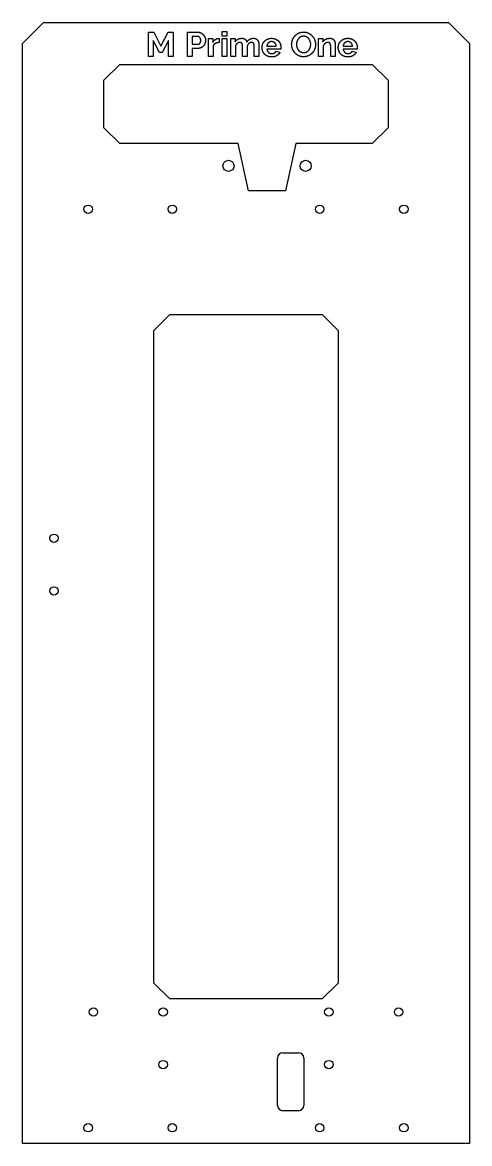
# Model space of a CAD drawing. Extents: x -85 to 85, y 0 to 426.
import ezdxf

# ---------------------------------------------------------------- set-up
doc = ezdxf.new("R2010")
doc.units = 0
doc.layers.get('0').update_dxf_attribs({"linetype": 'continuous'})

# ---------------------------------------------------------------- blocks, each defined once
blk = doc.blocks.new('CUT001')
at = {"color": 0}
for p, q in [((-85, 418), (-77, 426)), ((-77, 426), (77, 426)), ((85, 418), (77, 426)), ((-37.03, 422.29), (-35.1, 422.29)), ((-37.03, 413), (-37.03, 422.29)), ((-37.03, 422.29), (-35.1, 422.29)), ((-35.1, 422.29), (-32.35, 417)), ((-32.35, 417), (-29.58, 422.29)), ((-29.58, 422.29), (-27.65, 422.29)), ((-29.58, 422.29), (-27.65, 422.29)), ((-27.65, 422.29), (-27.65, 413)), ((-22.27, 422.29), (-18.33, 422.29)), ((-22.27, 413), (-22.27, 422.29)), ((-9.04, 420.81), (-9.04, 422.55)), ((-9.04, 422.55), (-7.29, 422.55)), ((-9.04, 422.55), (-7.29, 422.55)), ((-7.29, 422.55), (-7.29, 420.81)), ((-85, 0), (-85, 418)), ((-32.83, 414.57), (-35.23, 419.15)), ((-35.23, 419.15), (-35.23, 413)), ((-32.83, 414.57), (-35.23, 419.15)), ((-29.46, 419.15), (-31.85, 414.57)), ((-29.46, 413), (-29.46, 419.15)), ((-18.45, 420.7), (-20.47, 420.7)), ((-20.47, 420.7), (-20.47, 417.7)), ((-20.47, 417.7), (-18.37, 417.7)), ((-14.24, 419.86), (-12.63, 419.86)), ((-14.24, 413), (-14.24, 419.86)), ((-12.63, 419.86), (-12.63, 418.39)), ((-10.16, 419.93), (-10.16, 418.34)), ((-7.29, 420.81), (-9.04, 420.81)), ((-7.29, 420.81), (-9.04, 420.81)), ((-9.04, 419.86), (-7.29, 419.86)), ((-9.04, 413), (-9.04, 419.86)), ((-9.04, 419.86), (-7.29, 419.86)), ((-7.29, 419.86), (-7.29, 413)), ((-5.75, 419.86), (-4.17, 419.86)), ((-5.75, 413), (-5.75, 419.86)), ((-4.17, 419.86), (-4.17, 418.59)), ((27.59, 419.86), (29.17, 419.86)), ((27.59, 413), (27.59, 419.86)), ((29.17, 419.86), (29.17, 418.59)), ((85, 418), (85, 0)), ((-31.85, 414.57), (-32.83, 414.57)), ((-31.85, 414.57), (-32.83, 414.57)), ((-20.47, 416.11), (-20.47, 413)), ((-18.27, 416.11), (-20.47, 416.11)), ((-12.49, 417.15), (-12.49, 413)), ((-4, 417), (-4, 413)), ((-1.3, 413), (-1.3, 416.85)), ((0.45, 416.99), (0.45, 413)), ((3.15, 413), (3.15, 416.85)), ((4.9, 417.28), (4.9, 413)), ((7.94, 417), (11.5, 417)), ((13.26, 415.87), (7.96, 415.87)), ((11.4, 415.08), (12.91, 414.66)), ((29.34, 417), (29.34, 413)), ((32.21, 413), (32.21, 416.85)), ((33.96, 417.28), (33.96, 413)), ((36.91, 417), (40.48, 417)), ((42.24, 415.87), (36.94, 415.87)), ((40.38, 415.08), (41.89, 414.66)), ((-54, 404), (-48, 410)), ((-48, 410), (48, 410)), ((-35.23, 413), (-37.03, 413)), ((-35.23, 413), (-37.03, 413)), ((-27.65, 413), (-29.46, 413)), ((-27.65, 413), (-29.46, 413)), ((-20.47, 413), (-22.27, 413)), ((-12.49, 413), (-14.24, 413)), ((-7.29, 413), (-9.04, 413)), ((-4, 413), (-5.75, 413)), ((0.45, 413), (-1.3, 413)), ((4.9, 413), (3.15, 413)), ((29.34, 413), (27.59, 413)), ((33.96, 413), (32.21, 413)), ((48, 410), (54, 404)), ((-54, 386), (-54, 404)), ((54, 404), (54, 386)), ((-48, 380), (-54, 386)), ((54, 386), (48, 380)), ((-3, 380), (-48, 380)), ((1, 362), (-3, 380)), ((19, 380), (15, 362)), ((48, 380), (19, 380)), ((15, 362), (1, 362)), ((-29, 315), (-35, 309)), ((-29, 315), (29, 315)), ((29, 315), (35, 309)), ((-35, 61), (-35, 309)), ((35, 309), (35, 61)), ((-29, 55), (-35, 61)), ((35, 61), (29, 55)), ((29, 55), (-29, 55)), ((14, 34.5), (20, 34.5)), ((12, 14.5), (12, 32.5)), ((22, 32.5), (22, 14.5)), ((20, 12.5), (14, 12.5)), ((85, 0), (-85, 0))]:
    blk.add_line(p, q, dxfattribs=at)
for points in [[(-18.33, 422.29), (-18.28, 422.29), (-18.23, 422.29), (-18.18, 422.29), (-18.13, 422.28), (-18.08, 422.28), (-18.03, 422.27), (-17.98, 422.27), (-17.93, 422.26), (-17.88, 422.25), (-17.83, 422.25), (-17.79, 422.24), (-17.74, 422.23), (-17.69, 422.22), (-17.64, 422.2), (-17.59, 422.19), (-17.54, 422.18), (-17.5, 422.16), (-17.45, 422.15), (-17.4, 422.13), (-17.35, 422.11), (-17.31, 422.09), (-17.26, 422.07), (-17.22, 422.05), (-17.17, 422.03), (-17.15, 422.02)], [(-18.33, 422.29), (-18.28, 422.29), (-18.23, 422.29), (-18.18, 422.29), (-18.13, 422.28), (-18.08, 422.28), (-18.03, 422.27), (-17.98, 422.27), (-17.93, 422.26), (-17.88, 422.25), (-17.83, 422.25), (-17.79, 422.24), (-17.74, 422.23), (-17.69, 422.22), (-17.64, 422.2), (-17.59, 422.19), (-17.54, 422.18), (-17.5, 422.16), (-17.45, 422.15), (-17.4, 422.13), (-17.35, 422.11), (-17.31, 422.09), (-17.26, 422.07), (-17.22, 422.05), (-17.17, 422.03), (-17.15, 422.02)], [(-17.15, 422.02), (-17.1, 422), (-17.06, 421.97), (-17.02, 421.95), (-16.97, 421.93), (-16.93, 421.9), (-16.89, 421.88), (-16.84, 421.85), (-16.8, 421.82), (-16.76, 421.79), (-16.72, 421.77), (-16.68, 421.74), (-16.64, 421.71), (-16.6, 421.68), (-16.56, 421.65), (-16.52, 421.61), (-16.48, 421.58), (-16.44, 421.55), (-16.41, 421.51), (-16.37, 421.48), (-16.34, 421.44), (-16.3, 421.41), (-16.27, 421.37), (-16.23, 421.34), (-16.21, 421.31)], [(18.67, 420.93), (18.7, 420.96), (18.73, 421), (18.77, 421.03), (18.8, 421.07), (18.84, 421.1), (18.88, 421.14), (18.91, 421.17), (18.95, 421.21), (18.99, 421.24), (19.03, 421.27), (19.06, 421.31), (19.1, 421.34), (19.14, 421.37), (19.18, 421.4), (19.22, 421.43), (19.26, 421.46), (19.3, 421.49), (19.34, 421.52), (19.38, 421.55), (19.42, 421.58), (19.46, 421.61), (19.5, 421.63), (19.55, 421.66), (19.59, 421.69), (19.63, 421.71), (19.67, 421.74), (19.72, 421.76), (19.76, 421.79), (19.8, 421.81), (19.85, 421.84), (19.89, 421.86), (19.94, 421.88), (19.98, 421.9), (20.03, 421.93), (20.07, 421.95), (20.11, 421.97)], [(20.11, 421.97), (20.15, 421.99), (20.2, 422.01), (20.25, 422.03), (20.29, 422.04), (20.34, 422.06), (20.39, 422.08), (20.43, 422.1), (20.48, 422.12), (20.53, 422.13), (20.57, 422.15), (20.62, 422.16), (20.67, 422.18), (20.72, 422.19), (20.77, 422.2), (20.81, 422.22), (20.86, 422.23), (20.91, 422.24), (20.96, 422.25), (21.01, 422.26), (21.06, 422.27), (21.11, 422.28), (21.16, 422.29), (21.21, 422.3), (21.26, 422.3), (21.31, 422.31), (21.35, 422.32), (21.4, 422.32), (21.45, 422.33), (21.5, 422.33), (21.55, 422.34), (21.6, 422.34), (21.65, 422.34), (21.7, 422.35), (21.75, 422.35), (21.8, 422.35), (21.85, 422.35), (21.9, 422.35), (21.93, 422.35)], [(21.93, 422.35), (21.98, 422.35), (22.03, 422.35), (22.08, 422.35), (22.13, 422.35), (22.18, 422.35), (22.23, 422.34), (22.28, 422.34), (22.33, 422.34), (22.38, 422.33), (22.43, 422.33), (22.48, 422.32), (22.53, 422.31), (22.58, 422.31), (22.62, 422.3), (22.67, 422.29), (22.72, 422.28), (22.77, 422.27), (22.82, 422.26), (22.87, 422.25), (22.92, 422.24), (22.97, 422.23), (23.02, 422.22), (23.06, 422.21), (23.11, 422.19), (23.16, 422.18), (23.21, 422.16), (23.26, 422.15), (23.3, 422.13), (23.35, 422.12), (23.4, 422.1), (23.44, 422.08), (23.49, 422.06), (23.54, 422.04), (23.58, 422.03), (23.63, 422), (23.67, 421.98), (23.72, 421.96), (23.76, 421.94), (23.77, 421.94)], [(23.77, 421.94), (23.81, 421.92), (23.86, 421.89), (23.9, 421.87), (23.95, 421.85), (23.99, 421.82), (24.03, 421.8), (24.08, 421.77), (24.12, 421.75), (24.16, 421.72), (24.2, 421.7), (24.25, 421.67), (24.29, 421.64), (24.33, 421.61), (24.37, 421.59), (24.41, 421.56), (24.45, 421.53), (24.49, 421.5), (24.53, 421.47), (24.57, 421.44), (24.61, 421.41), (24.65, 421.38), (24.69, 421.34), (24.73, 421.31), (24.77, 421.28), (24.8, 421.25), (24.84, 421.21), (24.88, 421.18), (24.91, 421.15), (24.95, 421.11), (24.99, 421.08), (25.02, 421.04), (25.06, 421), (25.09, 420.97), (25.12, 420.93), (25.16, 420.89), (25.19, 420.86)], [(-17.99, 420.61), (-18.03, 420.63), (-18.08, 420.64), (-18.13, 420.66), (-18.18, 420.67), (-18.23, 420.68), (-18.27, 420.69), (-18.32, 420.7), (-18.37, 420.7), (-18.42, 420.7), (-18.45, 420.7)], [(-17.99, 420.61), (-18.03, 420.63), (-18.08, 420.64), (-18.13, 420.66), (-18.18, 420.67), (-18.23, 420.68), (-18.27, 420.69), (-18.32, 420.7), (-18.37, 420.7), (-18.42, 420.7), (-18.45, 420.7)], [(-18.37, 417.7), (-18.32, 417.7), (-18.27, 417.7), (-18.22, 417.71), (-18.17, 417.71), (-18.12, 417.72), (-18.07, 417.74), (-18.03, 417.75), (-17.98, 417.77), (-17.93, 417.79), (-17.89, 417.81), (-17.85, 417.84), (-17.8, 417.86), (-17.76, 417.89), (-17.72, 417.92), (-17.68, 417.95), (-17.65, 417.99), (-17.61, 418.02), (-17.58, 418.06), (-17.54, 418.1), (-17.54, 418.1)], [(-18.37, 417.7), (-18.32, 417.7), (-18.27, 417.7), (-18.22, 417.71), (-18.17, 417.71), (-18.12, 417.72), (-18.07, 417.74), (-18.03, 417.75), (-17.98, 417.77), (-17.93, 417.79), (-17.89, 417.81), (-17.85, 417.84), (-17.8, 417.86), (-17.76, 417.89), (-17.72, 417.92), (-17.68, 417.95), (-17.65, 417.99), (-17.61, 418.02), (-17.58, 418.06), (-17.54, 418.1), (-17.54, 418.1)], [(-17.59, 420.31), (-17.62, 420.35), (-17.66, 420.39), (-17.69, 420.42), (-17.73, 420.45), (-17.77, 420.48), (-17.81, 420.51), (-17.85, 420.54), (-17.9, 420.56), (-17.94, 420.59), (-17.99, 420.61), (-17.99, 420.61)], [(-17.59, 420.31), (-17.62, 420.35), (-17.66, 420.39), (-17.69, 420.42), (-17.73, 420.45), (-17.77, 420.48), (-17.81, 420.51), (-17.85, 420.54), (-17.9, 420.56), (-17.94, 420.59), (-17.99, 420.61), (-17.99, 420.61)], [(-17.31, 419.84), (-17.33, 419.88), (-17.35, 419.93), (-17.37, 419.97), (-17.39, 420.02), (-17.42, 420.06), (-17.44, 420.11), (-17.47, 420.15), (-17.49, 420.19), (-17.52, 420.23), (-17.55, 420.27), (-17.59, 420.31), (-17.59, 420.31)], [(-17.31, 419.84), (-17.33, 419.88), (-17.35, 419.93), (-17.37, 419.97), (-17.39, 420.02), (-17.42, 420.06), (-17.44, 420.11), (-17.47, 420.15), (-17.49, 420.19), (-17.52, 420.23), (-17.55, 420.27), (-17.59, 420.31), (-17.59, 420.31)], [(-17.54, 418.1), (-17.51, 418.14), (-17.48, 418.18), (-17.45, 418.22), (-17.43, 418.27), (-17.4, 418.31), (-17.38, 418.35), (-17.36, 418.4), (-17.34, 418.45), (-17.32, 418.49), (-17.3, 418.54), (-17.29, 418.59), (-17.27, 418.64), (-17.26, 418.68), (-17.25, 418.73), (-17.24, 418.78), (-17.23, 418.83), (-17.23, 418.88), (-17.22, 418.93), (-17.22, 418.98), (-17.21, 419.03), (-17.21, 419.08), (-17.21, 419.13), (-17.21, 419.18), (-17.21, 419.2)], [(-17.21, 419.2), (-17.21, 419.25), (-17.21, 419.3), (-17.21, 419.35), (-17.22, 419.4), (-17.22, 419.45), (-17.23, 419.5), (-17.24, 419.55), (-17.25, 419.6), (-17.26, 419.65), (-17.27, 419.7), (-17.28, 419.74), (-17.3, 419.79), (-17.31, 419.84)], [(-17.21, 419.2), (-17.21, 419.25), (-17.21, 419.3), (-17.21, 419.35), (-17.22, 419.4), (-17.22, 419.45), (-17.23, 419.5), (-17.24, 419.55), (-17.25, 419.6), (-17.26, 419.65), (-17.27, 419.7), (-17.28, 419.74), (-17.3, 419.79), (-17.31, 419.84)], [(-16.21, 421.31), (-16.18, 421.28), (-16.15, 421.24), (-16.11, 421.2), (-16.08, 421.16), (-16.05, 421.12), (-16.02, 421.08), (-15.99, 421.04), (-15.96, 421), (-15.94, 420.96), (-15.91, 420.92), (-15.88, 420.87), (-15.85, 420.83), (-15.83, 420.79), (-15.8, 420.75), (-15.78, 420.7), (-15.76, 420.66), (-15.73, 420.61), (-15.71, 420.57), (-15.69, 420.52), (-15.67, 420.48), (-15.65, 420.43), (-15.63, 420.39), (-15.61, 420.34), (-15.6, 420.32)], [(-15.59, 418.06), (-15.6, 418.01), (-15.62, 417.96), (-15.64, 417.92), (-15.66, 417.87), (-15.68, 417.82), (-15.7, 417.78), (-15.73, 417.73), (-15.75, 417.69), (-15.77, 417.65), (-15.8, 417.6), (-15.82, 417.56), (-15.85, 417.52), (-15.87, 417.47), (-15.9, 417.43), (-15.93, 417.39), (-15.95, 417.35), (-15.98, 417.31), (-16.01, 417.27), (-16.04, 417.23), (-16.07, 417.19), (-16.1, 417.15), (-16.14, 417.11), (-16.17, 417.07), (-16.17, 417.07)], [(-15.6, 420.32), (-15.58, 420.27), (-15.56, 420.22), (-15.55, 420.18), (-15.53, 420.13), (-15.51, 420.08), (-15.5, 420.03), (-15.49, 419.99), (-15.47, 419.94), (-15.46, 419.89), (-15.45, 419.84), (-15.44, 419.79), (-15.43, 419.74), (-15.42, 419.69), (-15.41, 419.64), (-15.4, 419.59), (-15.4, 419.54), (-15.39, 419.5), (-15.39, 419.45), (-15.38, 419.4), (-15.38, 419.35), (-15.38, 419.3), (-15.38, 419.25), (-15.38, 419.2)], [(-15.38, 419.2), (-15.38, 419.15), (-15.38, 419.1), (-15.38, 419.05), (-15.38, 419), (-15.39, 418.95), (-15.39, 418.9), (-15.4, 418.85), (-15.4, 418.8), (-15.41, 418.75), (-15.41, 418.7), (-15.42, 418.65), (-15.43, 418.6), (-15.44, 418.56), (-15.45, 418.51), (-15.46, 418.46), (-15.47, 418.41), (-15.49, 418.36), (-15.5, 418.31), (-15.51, 418.26), (-15.53, 418.22), (-15.54, 418.17), (-15.56, 418.12), (-15.58, 418.07), (-15.59, 418.06)], [(-12.63, 418.39), (-12.61, 418.44), (-12.59, 418.48), (-12.56, 418.52), (-12.54, 418.57), (-12.51, 418.61), (-12.48, 418.65), (-12.46, 418.69), (-12.43, 418.74), (-12.4, 418.78), (-12.37, 418.82), (-12.34, 418.86), (-12.31, 418.9), (-12.28, 418.94), (-12.25, 418.97), (-12.22, 419.01), (-12.2, 419.03)], [(-12.63, 418.39), (-12.61, 418.44), (-12.59, 418.48), (-12.56, 418.52), (-12.54, 418.57), (-12.51, 418.61), (-12.48, 418.65), (-12.46, 418.69), (-12.43, 418.74), (-12.4, 418.78), (-12.37, 418.82), (-12.34, 418.86), (-12.31, 418.9), (-12.28, 418.94), (-12.25, 418.97), (-12.22, 419.01), (-12.2, 419.03)], [(-11.59, 418.03), (-11.63, 418.01), (-11.68, 417.99), (-11.72, 417.96), (-11.76, 417.94), (-11.81, 417.91), (-11.85, 417.88), (-11.89, 417.86), (-11.93, 417.83), (-11.97, 417.8), (-12.01, 417.77), (-12.05, 417.73), (-12.08, 417.7), (-12.12, 417.67), (-12.16, 417.63), (-12.19, 417.59), (-12.22, 417.56), (-12.26, 417.52), (-12.29, 417.48), (-12.32, 417.44), (-12.35, 417.4), (-12.37, 417.36), (-12.4, 417.31), (-12.43, 417.27), (-12.45, 417.23), (-12.47, 417.18), (-12.49, 417.15)], [(-12.2, 419.03), (-12.17, 419.06), (-12.14, 419.1), (-12.1, 419.14), (-12.07, 419.17), (-12.03, 419.21), (-11.99, 419.24), (-11.96, 419.28), (-11.92, 419.31), (-11.88, 419.34), (-11.85, 419.38), (-11.81, 419.41), (-11.77, 419.44), (-11.73, 419.47), (-11.69, 419.5), (-11.67, 419.52)], [(-12.2, 419.03), (-12.17, 419.06), (-12.14, 419.1), (-12.1, 419.14), (-12.07, 419.17), (-12.03, 419.21), (-11.99, 419.24), (-11.96, 419.28), (-11.92, 419.31), (-11.88, 419.34), (-11.85, 419.38), (-11.81, 419.41), (-11.77, 419.44), (-11.73, 419.47), (-11.69, 419.5), (-11.67, 419.52)], [(-11.67, 419.52), (-11.63, 419.55), (-11.58, 419.57), (-11.54, 419.6), (-11.5, 419.63), (-11.46, 419.65), (-11.41, 419.68), (-11.37, 419.7), (-11.33, 419.73), (-11.28, 419.75), (-11.24, 419.77), (-11.19, 419.79), (-11.15, 419.81), (-11.1, 419.83), (-11.08, 419.84)], [(-11.67, 419.52), (-11.63, 419.55), (-11.58, 419.57), (-11.54, 419.6), (-11.5, 419.63), (-11.46, 419.65), (-11.41, 419.68), (-11.37, 419.7), (-11.33, 419.73), (-11.28, 419.75), (-11.24, 419.77), (-11.19, 419.79), (-11.15, 419.81), (-11.1, 419.83), (-11.08, 419.84)], [(-10.16, 418.34), (-10.21, 418.34), (-10.26, 418.33), (-10.31, 418.33), (-10.36, 418.33), (-10.41, 418.33), (-10.46, 418.32), (-10.51, 418.32), (-10.56, 418.31), (-10.61, 418.31), (-10.66, 418.3), (-10.71, 418.29), (-10.76, 418.28), (-10.81, 418.28), (-10.85, 418.27), (-10.9, 418.26), (-10.95, 418.25), (-11, 418.23), (-11.05, 418.22), (-11.1, 418.21), (-11.15, 418.2), (-11.19, 418.18), (-11.24, 418.17), (-11.29, 418.15), (-11.34, 418.13), (-11.38, 418.12), (-11.43, 418.1), (-11.48, 418.08), (-11.52, 418.06), (-11.57, 418.04), (-11.59, 418.03)], [(-10.16, 418.34), (-10.21, 418.34), (-10.26, 418.33), (-10.31, 418.33), (-10.36, 418.33), (-10.41, 418.33), (-10.46, 418.32), (-10.51, 418.32), (-10.56, 418.31), (-10.61, 418.31), (-10.66, 418.3), (-10.71, 418.29), (-10.76, 418.28), (-10.81, 418.28), (-10.85, 418.27), (-10.9, 418.26), (-10.95, 418.25), (-11, 418.23), (-11.05, 418.22), (-11.1, 418.21), (-11.15, 418.2), (-11.19, 418.18), (-11.24, 418.17), (-11.29, 418.15), (-11.34, 418.13), (-11.38, 418.12), (-11.43, 418.1), (-11.48, 418.08), (-11.52, 418.06), (-11.57, 418.04), (-11.59, 418.03)], [(-11.08, 419.84), (-11.04, 419.85), (-10.99, 419.87), (-10.94, 419.88), (-10.89, 419.9), (-10.84, 419.91), (-10.8, 419.92), (-10.75, 419.93), (-10.7, 419.93), (-10.65, 419.94), (-10.6, 419.94), (-10.55, 419.95), (-10.51, 419.95)], [(-11.08, 419.84), (-11.04, 419.85), (-10.99, 419.87), (-10.94, 419.88), (-10.89, 419.9), (-10.84, 419.91), (-10.8, 419.92), (-10.75, 419.93), (-10.7, 419.93), (-10.65, 419.94), (-10.6, 419.94), (-10.55, 419.95), (-10.51, 419.95)], [(-10.51, 419.95), (-10.46, 419.95), (-10.41, 419.95), (-10.36, 419.95), (-10.31, 419.95), (-10.3, 419.95)], [(-10.3, 419.95), (-10.25, 419.94), (-10.2, 419.94), (-10.16, 419.93)], [(-10.3, 419.95), (-10.25, 419.94), (-10.2, 419.94), (-10.16, 419.93)], [(-4.17, 418.59), (-4.14, 418.63), (-4.12, 418.67), (-4.09, 418.72), (-4.06, 418.76), (-4.03, 418.8), (-4, 418.84), (-3.98, 418.88), (-3.94, 418.92), (-3.91, 418.96), (-3.88, 419), (-3.85, 419.04), (-3.82, 419.07), (-3.78, 419.11), (-3.75, 419.15), (-3.71, 419.18), (-3.68, 419.22), (-3.64, 419.25), (-3.6, 419.28), (-3.56, 419.32), (-3.53, 419.35), (-3.49, 419.38), (-3.45, 419.41), (-3.41, 419.44), (-3.36, 419.47), (-3.32, 419.49), (-3.28, 419.52), (-3.24, 419.55), (-3.2, 419.57), (-3.15, 419.6), (-3.13, 419.61)], [(-3.34, 418.04), (-3.37, 418.01), (-3.41, 417.97), (-3.45, 417.94), (-3.48, 417.9), (-3.52, 417.87), (-3.55, 417.83), (-3.58, 417.79), (-3.61, 417.75), (-3.64, 417.71), (-3.67, 417.67), (-3.7, 417.63), (-3.73, 417.59), (-3.76, 417.55), (-3.78, 417.5), (-3.81, 417.46), (-3.83, 417.42), (-3.85, 417.37), (-3.87, 417.33), (-3.89, 417.28), (-3.91, 417.23), (-3.93, 417.19), (-3.95, 417.14), (-3.97, 417.09), (-3.98, 417.05), (-4, 417)], [(-2.36, 418.43), (-2.41, 418.43), (-2.46, 418.43), (-2.51, 418.42), (-2.56, 418.41), (-2.61, 418.41), (-2.66, 418.4), (-2.71, 418.38), (-2.76, 418.37), (-2.8, 418.35), (-2.85, 418.34), (-2.9, 418.32), (-2.94, 418.3), (-2.99, 418.27), (-3.03, 418.25), (-3.07, 418.23), (-3.12, 418.2), (-3.16, 418.17), (-3.2, 418.14), (-3.24, 418.12), (-3.28, 418.08), (-3.32, 418.05), (-3.34, 418.04)], [(-3.13, 419.61), (-3.08, 419.63), (-3.04, 419.66), (-2.99, 419.68), (-2.95, 419.7), (-2.9, 419.72), (-2.86, 419.74), (-2.81, 419.76), (-2.76, 419.78), (-2.72, 419.79), (-2.67, 419.81), (-2.62, 419.83), (-2.57, 419.84), (-2.53, 419.85), (-2.48, 419.87), (-2.43, 419.88), (-2.38, 419.89), (-2.33, 419.9), (-2.28, 419.91), (-2.23, 419.92), (-2.18, 419.93), (-2.14, 419.94), (-2.09, 419.94), (-2.04, 419.95), (-1.99, 419.95), (-1.94, 419.96), (-1.89, 419.96), (-1.84, 419.97), (-1.79, 419.97), (-1.74, 419.97), (-1.69, 419.97), (-1.64, 419.97), (-1.62, 419.97)], [(-3.13, 419.61), (-3.08, 419.63), (-3.04, 419.66), (-2.99, 419.68), (-2.95, 419.7), (-2.9, 419.72), (-2.86, 419.74), (-2.81, 419.76), (-2.76, 419.78), (-2.72, 419.79), (-2.67, 419.81), (-2.62, 419.83), (-2.57, 419.84), (-2.53, 419.85), (-2.48, 419.87), (-2.43, 419.88), (-2.38, 419.89), (-2.33, 419.9), (-2.28, 419.91), (-2.23, 419.92), (-2.18, 419.93), (-2.14, 419.94), (-2.09, 419.94), (-2.04, 419.95), (-1.99, 419.95), (-1.94, 419.96), (-1.89, 419.96), (-1.84, 419.97), (-1.79, 419.97), (-1.74, 419.97), (-1.69, 419.97), (-1.64, 419.97), (-1.62, 419.97)], [(-1.58, 418.05), (-1.61, 418.09), (-1.64, 418.13), (-1.68, 418.16), (-1.72, 418.2), (-1.75, 418.23), (-1.79, 418.26), (-1.84, 418.29), (-1.88, 418.32), (-1.92, 418.34), (-1.97, 418.36), (-2.02, 418.38), (-2.06, 418.39), (-2.11, 418.4), (-2.16, 418.41), (-2.21, 418.42), (-2.26, 418.43), (-2.31, 418.43), (-2.36, 418.43), (-2.36, 418.43)], [(-1.58, 418.05), (-1.61, 418.09), (-1.64, 418.13), (-1.68, 418.16), (-1.72, 418.2), (-1.75, 418.23), (-1.79, 418.26), (-1.84, 418.29), (-1.88, 418.32), (-1.92, 418.34), (-1.97, 418.36), (-2.02, 418.38), (-2.06, 418.39), (-2.11, 418.4), (-2.16, 418.41), (-2.21, 418.42), (-2.26, 418.43), (-2.31, 418.43), (-2.36, 418.43), (-2.36, 418.43)], [(-1.62, 419.97), (-1.57, 419.97), (-1.52, 419.97), (-1.47, 419.97), (-1.42, 419.97), (-1.37, 419.96), (-1.32, 419.96), (-1.27, 419.95), (-1.22, 419.95), (-1.17, 419.94), (-1.12, 419.93), (-1.07, 419.92), (-1.02, 419.91), (-0.97, 419.9), (-0.92, 419.89), (-0.87, 419.88), (-0.83, 419.86), (-0.78, 419.84), (-0.73, 419.83), (-0.69, 419.81), (-0.64, 419.79), (-0.6, 419.77), (-0.55, 419.74), (-0.51, 419.72), (-0.47, 419.69), (-0.42, 419.66), (-0.38, 419.64), (-0.34, 419.61), (-0.3, 419.57), (-0.28, 419.55)], [(-1.3, 416.85), (-1.3, 416.9), (-1.3, 416.95), (-1.3, 417), (-1.31, 417.05), (-1.31, 417.1), (-1.31, 417.15), (-1.31, 417.2), (-1.32, 417.25), (-1.33, 417.29), (-1.33, 417.34), (-1.34, 417.39), (-1.35, 417.44), (-1.36, 417.49), (-1.37, 417.54), (-1.38, 417.59), (-1.39, 417.64), (-1.4, 417.69), (-1.42, 417.73), (-1.44, 417.78), (-1.46, 417.83), (-1.48, 417.87), (-1.5, 417.92), (-1.52, 417.96), (-1.55, 418), (-1.58, 418.05), (-1.58, 418.05)], [(-1.3, 416.85), (-1.3, 416.9), (-1.3, 416.95), (-1.3, 417), (-1.31, 417.05), (-1.31, 417.1), (-1.31, 417.15), (-1.31, 417.2), (-1.32, 417.25), (-1.33, 417.29), (-1.33, 417.34), (-1.34, 417.39), (-1.35, 417.44), (-1.36, 417.49), (-1.37, 417.54), (-1.38, 417.59), (-1.39, 417.64), (-1.4, 417.69), (-1.42, 417.73), (-1.44, 417.78), (-1.46, 417.83), (-1.48, 417.87), (-1.5, 417.92), (-1.52, 417.96), (-1.55, 418), (-1.58, 418.05), (-1.58, 418.05)], [(-0.28, 419.55), (-0.25, 419.52), (-0.21, 419.49), (-0.17, 419.45), (-0.14, 419.42), (-0.11, 419.38), (-0.07, 419.34), (-0.04, 419.3), (-0.01, 419.26), (0.02, 419.22), (0.05, 419.18), (0.07, 419.14), (0.1, 419.1), (0.12, 419.05), (0.15, 419.01), (0.17, 418.96), (0.19, 418.92), (0.21, 418.87), (0.23, 418.83), (0.25, 418.78), (0.26, 418.73), (0.28, 418.68), (0.29, 418.64), (0.31, 418.59), (0.32, 418.54), (0.32, 418.52)], [(0.32, 418.52), (0.35, 418.56), (0.37, 418.61), (0.4, 418.65), (0.43, 418.69), (0.46, 418.73), (0.49, 418.77), (0.51, 418.81), (0.54, 418.85), (0.57, 418.89), (0.61, 418.93), (0.64, 418.97), (0.67, 419.01), (0.7, 419.04), (0.74, 419.08), (0.77, 419.12), (0.81, 419.15), (0.84, 419.19), (0.88, 419.22), (0.91, 419.26), (0.95, 419.29), (0.99, 419.32), (1.03, 419.36), (1.07, 419.39), (1.11, 419.42), (1.15, 419.45), (1.19, 419.48), (1.23, 419.5), (1.27, 419.53), (1.31, 419.56), (1.36, 419.58), (1.38, 419.6)], [(0.32, 418.52), (0.35, 418.56), (0.37, 418.61), (0.4, 418.65), (0.43, 418.69), (0.46, 418.73), (0.49, 418.77), (0.51, 418.81), (0.54, 418.85), (0.57, 418.89), (0.61, 418.93), (0.64, 418.97), (0.67, 419.01), (0.7, 419.04), (0.74, 419.08), (0.77, 419.12), (0.81, 419.15), (0.84, 419.19), (0.88, 419.22), (0.91, 419.26), (0.95, 419.29), (0.99, 419.32), (1.03, 419.36), (1.07, 419.39), (1.11, 419.42), (1.15, 419.45), (1.19, 419.48), (1.23, 419.5), (1.27, 419.53), (1.31, 419.56), (1.36, 419.58), (1.38, 419.6)], [(1.11, 418.03), (1.07, 418), (1.03, 417.96), (1, 417.93), (0.96, 417.89), (0.93, 417.85), (0.9, 417.82), (0.86, 417.78), (0.83, 417.74), (0.8, 417.7), (0.77, 417.66), (0.75, 417.62), (0.72, 417.57), (0.69, 417.53), (0.67, 417.49), (0.64, 417.45), (0.62, 417.4), (0.6, 417.36), (0.58, 417.31), (0.55, 417.27), (0.54, 417.22), (0.52, 417.17), (0.5, 417.13), (0.48, 417.08), (0.47, 417.03), (0.45, 416.99)], [(2.09, 418.43), (2.04, 418.43), (1.99, 418.43), (1.94, 418.42), (1.89, 418.42), (1.84, 418.41), (1.79, 418.4), (1.74, 418.38), (1.7, 418.37), (1.65, 418.36), (1.6, 418.34), (1.55, 418.32), (1.51, 418.3), (1.46, 418.28), (1.42, 418.25), (1.38, 418.23), (1.33, 418.2), (1.29, 418.17), (1.25, 418.15), (1.21, 418.12), (1.17, 418.09), (1.13, 418.05), (1.11, 418.03)], [(2.09, 418.43), (2.04, 418.43), (1.99, 418.43), (1.94, 418.42), (1.89, 418.42), (1.84, 418.41), (1.79, 418.4), (1.74, 418.38), (1.7, 418.37), (1.65, 418.36), (1.6, 418.34), (1.55, 418.32), (1.51, 418.3), (1.46, 418.28), (1.42, 418.25), (1.38, 418.23), (1.33, 418.2), (1.29, 418.17), (1.25, 418.15), (1.21, 418.12), (1.17, 418.09), (1.13, 418.05), (1.11, 418.03)], [(1.38, 419.6), (1.42, 419.62), (1.47, 419.65), (1.51, 419.67), (1.55, 419.69), (1.6, 419.71), (1.65, 419.73), (1.69, 419.75), (1.74, 419.77), (1.78, 419.79), (1.83, 419.81), (1.88, 419.82), (1.93, 419.84), (1.97, 419.85), (2.02, 419.87), (2.07, 419.88), (2.12, 419.89), (2.17, 419.9), (2.22, 419.91), (2.27, 419.92), (2.32, 419.93), (2.36, 419.94), (2.41, 419.94), (2.46, 419.95), (2.51, 419.96), (2.56, 419.96), (2.61, 419.96), (2.66, 419.97), (2.71, 419.97), (2.76, 419.97), (2.81, 419.97), (2.85, 419.97)], [(1.38, 419.6), (1.42, 419.62), (1.47, 419.65), (1.51, 419.67), (1.55, 419.69), (1.6, 419.71), (1.65, 419.73), (1.69, 419.75), (1.74, 419.77), (1.78, 419.79), (1.83, 419.81), (1.88, 419.82), (1.93, 419.84), (1.97, 419.85), (2.02, 419.87), (2.07, 419.88), (2.12, 419.89), (2.17, 419.9), (2.22, 419.91), (2.27, 419.92), (2.32, 419.93), (2.36, 419.94), (2.41, 419.94), (2.46, 419.95), (2.51, 419.96), (2.56, 419.96), (2.61, 419.96), (2.66, 419.97), (2.71, 419.97), (2.76, 419.97), (2.81, 419.97), (2.85, 419.97)], [(2.86, 418.05), (2.83, 418.09), (2.8, 418.13), (2.77, 418.16), (2.73, 418.2), (2.69, 418.23), (2.65, 418.26), (2.61, 418.29), (2.57, 418.32), (2.52, 418.34), (2.48, 418.36), (2.43, 418.38), (2.38, 418.39), (2.34, 418.4), (2.29, 418.41), (2.24, 418.42), (2.19, 418.43), (2.14, 418.43), (2.09, 418.43)], [(2.86, 418.05), (2.83, 418.09), (2.8, 418.13), (2.77, 418.16), (2.73, 418.2), (2.69, 418.23), (2.65, 418.26), (2.61, 418.29), (2.57, 418.32), (2.52, 418.34), (2.48, 418.36), (2.43, 418.38), (2.38, 418.39), (2.34, 418.4), (2.29, 418.41), (2.24, 418.42), (2.19, 418.43), (2.14, 418.43), (2.09, 418.43)], [(2.85, 419.97), (2.9, 419.97), (2.95, 419.97), (3, 419.97), (3.05, 419.97), (3.1, 419.96), (3.15, 419.96), (3.2, 419.95), (3.25, 419.95), (3.3, 419.94), (3.34, 419.93), (3.39, 419.92), (3.44, 419.91), (3.49, 419.9), (3.54, 419.88), (3.59, 419.87), (3.63, 419.85), (3.68, 419.83), (3.73, 419.81), (3.77, 419.79), (3.82, 419.77), (3.86, 419.75), (3.88, 419.74)], [(3.15, 416.85), (3.15, 416.9), (3.14, 416.95), (3.14, 417), (3.14, 417.05), (3.14, 417.1), (3.14, 417.15), (3.13, 417.2), (3.13, 417.25), (3.12, 417.29), (3.11, 417.34), (3.11, 417.39), (3.1, 417.44), (3.09, 417.49), (3.08, 417.54), (3.07, 417.59), (3.06, 417.64), (3.04, 417.69), (3.03, 417.73), (3.01, 417.78), (2.99, 417.83), (2.97, 417.87), (2.95, 417.92), (2.92, 417.96), (2.9, 418), (2.87, 418.05), (2.86, 418.05)], [(3.88, 419.74), (3.92, 419.71), (3.96, 419.69), (4.01, 419.66), (4.05, 419.63), (4.09, 419.6), (4.13, 419.57), (4.16, 419.54), (4.2, 419.5), (4.24, 419.47), (4.27, 419.43), (4.31, 419.4), (4.34, 419.36), (4.37, 419.32), (4.4, 419.28), (4.43, 419.24), (4.46, 419.2), (4.49, 419.16), (4.51, 419.12)], [(4.51, 419.12), (4.53, 419.08), (4.56, 419.04), (4.58, 418.99), (4.6, 418.95), (4.62, 418.9), (4.64, 418.86), (4.66, 418.81), (4.68, 418.76), (4.7, 418.72), (4.71, 418.67), (4.73, 418.62), (4.74, 418.57), (4.76, 418.53), (4.77, 418.48), (4.78, 418.43), (4.79, 418.38), (4.8, 418.33), (4.81, 418.28), (4.82, 418.26)], [(4.82, 418.26), (4.82, 418.21), (4.83, 418.16), (4.84, 418.11), (4.85, 418.06), (4.85, 418.01), (4.86, 417.96), (4.86, 417.91), (4.87, 417.86), (4.88, 417.81), (4.88, 417.76), (4.88, 417.71), (4.89, 417.66), (4.89, 417.61), (4.89, 417.56), (4.9, 417.51), (4.9, 417.46), (4.9, 417.41), (4.9, 417.36), (4.9, 417.31), (4.9, 417.28)], [(6.11, 416.39), (6.11, 416.44), (6.11, 416.49), (6.11, 416.54), (6.11, 416.59), (6.11, 416.64), (6.12, 416.69), (6.12, 416.74), (6.12, 416.79), (6.13, 416.84), (6.14, 416.89), (6.14, 416.94), (6.15, 416.99), (6.16, 417.04), (6.16, 417.09), (6.17, 417.14), (6.18, 417.18), (6.19, 417.23), (6.2, 417.28), (6.22, 417.33), (6.23, 417.38), (6.24, 417.43), (6.25, 417.48), (6.27, 417.52), (6.28, 417.57), (6.3, 417.62), (6.32, 417.67), (6.33, 417.71), (6.35, 417.76), (6.35, 417.77)], [(6.35, 417.77), (6.37, 417.82), (6.39, 417.86), (6.41, 417.91), (6.43, 417.95), (6.45, 418), (6.47, 418.04), (6.49, 418.09), (6.52, 418.13), (6.54, 418.18), (6.57, 418.22), (6.59, 418.27), (6.62, 418.31), (6.64, 418.35), (6.67, 418.39), (6.7, 418.44), (6.72, 418.48), (6.75, 418.52), (6.78, 418.56), (6.81, 418.6), (6.84, 418.64), (6.87, 418.68), (6.9, 418.72), (6.94, 418.76), (6.97, 418.79), (7, 418.83), (7.03, 418.87), (7.07, 418.9), (7.07, 418.91)], [(7.07, 418.91), (7.11, 418.94), (7.14, 418.98), (7.18, 419.01), (7.22, 419.05), (7.25, 419.08), (7.29, 419.11), (7.33, 419.15), (7.37, 419.18), (7.41, 419.21), (7.45, 419.24), (7.49, 419.27), (7.53, 419.3), (7.57, 419.33), (7.61, 419.35), (7.65, 419.38), (7.69, 419.41), (7.74, 419.44), (7.78, 419.46), (7.82, 419.49), (7.86, 419.51), (7.91, 419.53), (7.95, 419.56), (8, 419.58), (8.04, 419.6), (8.09, 419.62), (8.13, 419.65), (8.18, 419.67), (8.22, 419.68)], [(8.11, 417.7), (8.09, 417.65), (8.07, 417.61), (8.05, 417.56), (8.04, 417.51), (8.02, 417.46), (8.01, 417.42), (7.99, 417.37), (7.98, 417.32), (7.97, 417.27), (7.96, 417.22), (7.95, 417.17), (7.95, 417.12), (7.94, 417.07), (7.94, 417.02), (7.94, 417)], [(8.5, 418.23), (8.46, 418.2), (8.43, 418.16), (8.39, 418.13), (8.36, 418.09), (8.33, 418.05), (8.3, 418.01), (8.27, 417.97), (8.24, 417.93), (8.22, 417.89), (8.19, 417.84), (8.16, 417.8), (8.14, 417.76), (8.12, 417.71), (8.11, 417.7)], [(8.22, 419.68), (8.26, 419.7), (8.31, 419.72), (8.36, 419.74), (8.4, 419.76), (8.45, 419.77), (8.5, 419.79), (8.55, 419.8), (8.59, 419.82), (8.64, 419.83), (8.69, 419.84), (8.74, 419.86), (8.79, 419.87), (8.84, 419.88), (8.89, 419.89), (8.93, 419.9), (8.98, 419.91), (9.03, 419.92), (9.08, 419.93), (9.13, 419.93), (9.18, 419.94), (9.23, 419.94), (9.28, 419.95), (9.33, 419.95), (9.38, 419.96), (9.43, 419.96), (9.48, 419.97), (9.53, 419.97), (9.58, 419.97), (9.63, 419.97), (9.68, 419.97), (9.73, 419.97), (9.73, 419.97)], [(9.04, 418.58), (8.99, 418.56), (8.95, 418.54), (8.9, 418.52), (8.86, 418.49), (8.82, 418.47), (8.77, 418.44), (8.73, 418.42), (8.69, 418.39), (8.65, 418.36), (8.61, 418.33), (8.57, 418.3), (8.53, 418.26), (8.5, 418.23)], [(9.04, 418.58), (8.99, 418.56), (8.95, 418.54), (8.9, 418.52), (8.86, 418.49), (8.82, 418.47), (8.77, 418.44), (8.73, 418.42), (8.69, 418.39), (8.65, 418.36), (8.61, 418.33), (8.57, 418.3), (8.53, 418.26), (8.5, 418.23)], [(9.7, 418.7), (9.65, 418.7), (9.6, 418.7), (9.55, 418.7), (9.5, 418.69), (9.46, 418.69), (9.41, 418.68), (9.36, 418.67), (9.31, 418.66), (9.26, 418.65), (9.21, 418.64), (9.16, 418.62), (9.11, 418.61), (9.07, 418.59), (9.04, 418.58)], [(10.93, 418.24), (10.89, 418.27), (10.85, 418.3), (10.81, 418.34), (10.77, 418.37), (10.73, 418.4), (10.69, 418.42), (10.65, 418.45), (10.61, 418.48), (10.56, 418.5), (10.52, 418.52), (10.47, 418.54), (10.43, 418.56), (10.38, 418.58), (10.33, 418.6), (10.29, 418.62), (10.24, 418.63), (10.19, 418.64), (10.14, 418.66), (10.09, 418.67), (10.04, 418.68), (9.99, 418.68), (9.94, 418.69), (9.89, 418.69), (9.84, 418.7), (9.79, 418.7), (9.74, 418.7), (9.7, 418.7)], [(9.73, 419.97), (9.78, 419.97), (9.83, 419.97), (9.88, 419.97), (9.93, 419.97), (9.98, 419.97), (10.03, 419.96), (10.08, 419.96), (10.13, 419.95), (10.18, 419.95), (10.23, 419.94), (10.28, 419.94), (10.33, 419.93), (10.38, 419.92), (10.43, 419.92), (10.48, 419.91), (10.53, 419.9), (10.57, 419.89), (10.62, 419.88), (10.67, 419.87), (10.72, 419.86), (10.77, 419.84), (10.82, 419.83), (10.87, 419.82), (10.91, 419.8), (10.96, 419.79), (11.01, 419.77), (11.05, 419.75), (11.1, 419.73), (11.15, 419.72), (11.19, 419.7), (11.23, 419.68)], [(11.5, 417), (11.49, 417.05), (11.49, 417.1), (11.48, 417.15), (11.47, 417.2), (11.46, 417.25), (11.45, 417.3), (11.44, 417.35), (11.43, 417.4), (11.42, 417.45), (11.4, 417.49), (11.38, 417.54), (11.37, 417.59), (11.35, 417.63), (11.33, 417.68), (11.31, 417.72), (11.29, 417.77), (11.26, 417.81), (11.24, 417.86), (11.21, 417.9), (11.18, 417.94), (11.15, 417.98), (11.12, 418.02), (11.09, 418.06), (11.06, 418.1), (11.03, 418.14), (10.99, 418.17), (10.96, 418.21), (10.93, 418.24)], [(11.5, 417), (11.49, 417.05), (11.49, 417.1), (11.48, 417.15), (11.47, 417.2), (11.46, 417.25), (11.45, 417.3), (11.44, 417.35), (11.43, 417.4), (11.42, 417.45), (11.4, 417.49), (11.38, 417.54), (11.37, 417.59), (11.35, 417.63), (11.33, 417.68), (11.31, 417.72), (11.29, 417.77), (11.26, 417.81), (11.24, 417.86), (11.21, 417.9), (11.18, 417.94), (11.15, 417.98), (11.12, 418.02), (11.09, 418.06), (11.06, 418.1), (11.03, 418.14), (10.99, 418.17), (10.96, 418.21), (10.93, 418.24)], [(11.23, 419.68), (11.27, 419.66), (11.32, 419.64), (11.37, 419.62), (11.41, 419.6), (11.46, 419.58), (11.5, 419.55), (11.54, 419.53), (11.59, 419.5), (11.63, 419.48), (11.67, 419.45), (11.72, 419.43), (11.76, 419.4), (11.8, 419.37), (11.84, 419.35), (11.88, 419.32), (11.92, 419.29), (11.96, 419.26), (12, 419.23), (12.04, 419.2), (12.08, 419.17), (12.12, 419.13), (12.16, 419.1), (12.19, 419.07), (12.23, 419.03), (12.27, 419), (12.3, 418.96), (12.34, 418.93), (12.35, 418.91)], [(11.23, 419.68), (11.27, 419.66), (11.32, 419.64), (11.37, 419.62), (11.41, 419.6), (11.46, 419.58), (11.5, 419.55), (11.54, 419.53), (11.59, 419.5), (11.63, 419.48), (11.67, 419.45), (11.72, 419.43), (11.76, 419.4), (11.8, 419.37), (11.84, 419.35), (11.88, 419.32), (11.92, 419.29), (11.96, 419.26), (12, 419.23), (12.04, 419.2), (12.08, 419.17), (12.12, 419.13), (12.16, 419.1), (12.19, 419.07), (12.23, 419.03), (12.27, 419), (12.3, 418.96), (12.34, 418.93), (12.35, 418.91)], [(12.35, 418.91), (12.39, 418.88), (12.42, 418.84), (12.46, 418.8), (12.49, 418.76), (12.52, 418.73), (12.55, 418.69), (12.58, 418.65), (12.61, 418.61), (12.64, 418.57), (12.67, 418.53), (12.7, 418.49), (12.73, 418.44), (12.75, 418.4), (12.78, 418.36), (12.81, 418.32), (12.83, 418.27), (12.86, 418.23), (12.88, 418.19), (12.9, 418.14), (12.93, 418.1), (12.95, 418.05), (12.97, 418.01), (12.99, 417.96), (13.01, 417.91), (13.03, 417.87), (13.05, 417.82), (13.06, 417.79)], [(13.06, 417.79), (13.08, 417.74), (13.09, 417.69), (13.11, 417.65), (13.13, 417.6), (13.14, 417.55), (13.16, 417.5), (13.17, 417.45), (13.18, 417.41), (13.19, 417.36), (13.21, 417.31), (13.22, 417.26), (13.23, 417.21), (13.24, 417.16), (13.25, 417.11), (13.25, 417.06), (13.26, 417.01), (13.27, 416.97), (13.28, 416.92), (13.28, 416.87), (13.29, 416.82), (13.29, 416.77), (13.29, 416.72), (13.3, 416.67), (13.3, 416.62), (13.3, 416.57), (13.3, 416.52), (13.3, 416.47), (13.3, 416.45)], [(17.36, 417.65), (17.36, 417.7), (17.36, 417.75), (17.36, 417.8), (17.37, 417.85), (17.37, 417.9), (17.37, 417.95), (17.37, 418), (17.38, 418.05), (17.38, 418.1), (17.39, 418.15), (17.39, 418.2), (17.4, 418.24), (17.41, 418.29), (17.41, 418.34), (17.42, 418.39), (17.43, 418.44), (17.44, 418.49), (17.45, 418.54), (17.46, 418.59), (17.47, 418.64), (17.48, 418.69), (17.49, 418.74), (17.5, 418.79), (17.51, 418.83), (17.52, 418.88), (17.54, 418.93), (17.55, 418.98), (17.57, 419.03), (17.58, 419.07), (17.6, 419.12), (17.61, 419.17), (17.63, 419.22), (17.65, 419.26), (17.66, 419.31), (17.68, 419.36), (17.7, 419.4), (17.71, 419.42)], [(17.36, 417.65), (17.36, 417.7), (17.36, 417.75), (17.36, 417.8), (17.37, 417.85), (17.37, 417.9), (17.37, 417.95), (17.37, 418), (17.38, 418.05), (17.38, 418.1), (17.39, 418.15), (17.39, 418.2), (17.4, 418.24), (17.41, 418.29), (17.41, 418.34), (17.42, 418.39), (17.43, 418.44), (17.44, 418.49), (17.45, 418.54), (17.46, 418.59), (17.47, 418.64), (17.48, 418.69), (17.49, 418.74), (17.5, 418.79), (17.51, 418.83), (17.52, 418.88), (17.54, 418.93), (17.55, 418.98), (17.57, 419.03), (17.58, 419.07), (17.6, 419.12), (17.61, 419.17), (17.63, 419.22), (17.65, 419.26), (17.66, 419.31), (17.68, 419.36), (17.7, 419.4), (17.71, 419.42)], [(17.69, 415.9), (17.67, 415.95), (17.65, 416), (17.64, 416.05), (17.62, 416.09), (17.61, 416.14), (17.59, 416.19), (17.58, 416.24), (17.56, 416.28), (17.55, 416.33), (17.53, 416.38), (17.52, 416.43), (17.51, 416.48), (17.5, 416.52), (17.48, 416.57), (17.47, 416.62), (17.46, 416.67), (17.45, 416.72), (17.44, 416.77), (17.43, 416.82), (17.43, 416.87), (17.42, 416.92), (17.41, 416.97), (17.4, 417.02), (17.4, 417.07), (17.39, 417.11), (17.39, 417.16), (17.38, 417.21), (17.38, 417.26), (17.37, 417.31), (17.37, 417.36), (17.37, 417.41), (17.37, 417.46), (17.36, 417.51), (17.36, 417.56), (17.36, 417.61), (17.36, 417.65)], [(17.69, 415.9), (17.67, 415.95), (17.65, 416), (17.64, 416.05), (17.62, 416.09), (17.61, 416.14), (17.59, 416.19), (17.58, 416.24), (17.56, 416.28), (17.55, 416.33), (17.53, 416.38), (17.52, 416.43), (17.51, 416.48), (17.5, 416.52), (17.48, 416.57), (17.47, 416.62), (17.46, 416.67), (17.45, 416.72), (17.44, 416.77), (17.43, 416.82), (17.43, 416.87), (17.42, 416.92), (17.41, 416.97), (17.4, 417.02), (17.4, 417.07), (17.39, 417.11), (17.39, 417.16), (17.38, 417.21), (17.38, 417.26), (17.37, 417.31), (17.37, 417.36), (17.37, 417.41), (17.37, 417.46), (17.36, 417.51), (17.36, 417.56), (17.36, 417.61), (17.36, 417.65)], [(17.71, 419.42), (17.73, 419.47), (17.75, 419.51), (17.77, 419.56), (17.79, 419.61), (17.81, 419.65), (17.83, 419.7), (17.85, 419.74), (17.87, 419.79), (17.9, 419.83), (17.92, 419.88), (17.94, 419.92), (17.97, 419.96), (17.99, 420.01), (18.02, 420.05), (18.04, 420.09), (18.07, 420.14), (18.09, 420.18), (18.12, 420.22), (18.15, 420.26), (18.17, 420.3), (18.2, 420.35), (18.23, 420.39), (18.26, 420.43), (18.29, 420.47), (18.32, 420.51), (18.35, 420.55), (18.38, 420.59), (18.41, 420.63), (18.44, 420.67), (18.47, 420.71), (18.5, 420.74), (18.54, 420.78), (18.57, 420.82), (18.6, 420.86), (18.64, 420.89), (18.67, 420.93)], [(19.37, 418.78), (19.35, 418.73), (19.34, 418.68), (19.33, 418.63), (19.31, 418.58), (19.3, 418.53), (19.29, 418.49), (19.28, 418.44), (19.27, 418.39), (19.26, 418.34), (19.25, 418.29), (19.24, 418.24), (19.23, 418.19), (19.23, 418.14), (19.22, 418.09), (19.21, 418.04), (19.21, 417.99), (19.21, 417.94), (19.2, 417.89), (19.2, 417.84), (19.2, 417.79), (19.19, 417.74), (19.19, 417.69), (19.19, 417.65)], [(19.19, 417.65), (19.19, 417.6), (19.19, 417.55), (19.2, 417.5), (19.2, 417.45), (19.2, 417.4), (19.2, 417.35), (19.21, 417.3), (19.21, 417.25), (19.22, 417.2), (19.23, 417.15), (19.23, 417.1), (19.24, 417.05), (19.25, 417), (19.26, 416.95), (19.27, 416.9), (19.28, 416.85), (19.29, 416.8), (19.3, 416.75), (19.31, 416.71), (19.32, 416.66), (19.34, 416.61), (19.35, 416.56), (19.37, 416.51), (19.38, 416.48)], [(19.19, 417.65), (19.19, 417.6), (19.19, 417.55), (19.2, 417.5), (19.2, 417.45), (19.2, 417.4), (19.2, 417.35), (19.21, 417.3), (19.21, 417.25), (19.22, 417.2), (19.23, 417.15), (19.23, 417.1), (19.24, 417.05), (19.25, 417), (19.26, 416.95), (19.27, 416.9), (19.28, 416.85), (19.29, 416.8), (19.3, 416.75), (19.31, 416.71), (19.32, 416.66), (19.34, 416.61), (19.35, 416.56), (19.37, 416.51), (19.38, 416.48)], [(19.89, 419.77), (19.86, 419.73), (19.83, 419.69), (19.8, 419.65), (19.77, 419.61), (19.74, 419.57), (19.72, 419.53), (19.69, 419.48), (19.66, 419.44), (19.64, 419.4), (19.61, 419.35), (19.59, 419.31), (19.57, 419.27), (19.55, 419.22), (19.52, 419.18), (19.5, 419.13), (19.48, 419.08), (19.46, 419.04), (19.45, 418.99), (19.43, 418.94), (19.41, 418.9), (19.39, 418.85), (19.38, 418.8), (19.37, 418.78)], [(20.74, 420.48), (20.7, 420.46), (20.65, 420.43), (20.61, 420.41), (20.57, 420.38), (20.52, 420.35), (20.48, 420.33), (20.44, 420.3), (20.4, 420.27), (20.36, 420.24), (20.32, 420.21), (20.28, 420.18), (20.24, 420.14), (20.21, 420.11), (20.17, 420.08), (20.13, 420.04), (20.1, 420.01), (20.06, 419.97), (20.03, 419.94), (19.99, 419.9), (19.96, 419.86), (19.93, 419.82), (19.9, 419.78), (19.89, 419.77)], [(21.9, 420.75), (21.85, 420.75), (21.8, 420.75), (21.75, 420.74), (21.7, 420.74), (21.65, 420.74), (21.6, 420.73), (21.55, 420.73), (21.5, 420.72), (21.45, 420.71), (21.4, 420.7), (21.36, 420.69), (21.31, 420.68), (21.26, 420.67), (21.21, 420.66), (21.16, 420.65), (21.11, 420.63), (21.07, 420.62), (21.02, 420.6), (20.97, 420.58), (20.93, 420.57), (20.88, 420.55), (20.83, 420.53), (20.79, 420.5), (20.74, 420.48), (20.74, 420.48)], [(23.03, 420.49), (22.99, 420.51), (22.94, 420.53), (22.9, 420.55), (22.85, 420.57), (22.81, 420.59), (22.76, 420.61), (22.71, 420.63), (22.66, 420.64), (22.62, 420.65), (22.57, 420.67), (22.52, 420.68), (22.47, 420.69), (22.42, 420.7), (22.37, 420.71), (22.32, 420.72), (22.27, 420.72), (22.22, 420.73), (22.17, 420.73), (22.12, 420.74), (22.07, 420.74), (22.02, 420.74), (21.97, 420.75), (21.92, 420.75), (21.9, 420.75)], [(23.88, 419.8), (23.85, 419.84), (23.82, 419.88), (23.79, 419.92), (23.75, 419.95), (23.72, 419.99), (23.68, 420.03), (23.65, 420.06), (23.61, 420.09), (23.57, 420.13), (23.54, 420.16), (23.5, 420.19), (23.46, 420.22), (23.42, 420.25), (23.38, 420.28), (23.34, 420.31), (23.3, 420.34), (23.25, 420.37), (23.21, 420.39), (23.17, 420.42), (23.12, 420.44), (23.08, 420.47), (23.04, 420.49), (23.03, 420.49)], [(24.42, 418.81), (24.4, 418.86), (24.39, 418.9), (24.37, 418.95), (24.35, 419), (24.33, 419.04), (24.31, 419.09), (24.29, 419.14), (24.27, 419.18), (24.25, 419.23), (24.23, 419.27), (24.2, 419.31), (24.18, 419.36), (24.16, 419.4), (24.13, 419.45), (24.1, 419.49), (24.08, 419.53), (24.05, 419.57), (24.02, 419.61), (23.99, 419.65), (23.96, 419.7), (23.93, 419.74), (23.9, 419.77), (23.88, 419.8)], [(24.61, 417.65), (24.61, 417.7), (24.61, 417.75), (24.61, 417.8), (24.61, 417.85), (24.6, 417.9), (24.6, 417.95), (24.59, 418), (24.59, 418.05), (24.58, 418.1), (24.58, 418.14), (24.57, 418.19), (24.56, 418.24), (24.55, 418.29), (24.54, 418.34), (24.53, 418.39), (24.52, 418.44), (24.51, 418.49), (24.5, 418.54), (24.49, 418.59), (24.47, 418.63), (24.46, 418.68), (24.45, 418.73), (24.43, 418.78), (24.42, 418.81)], [(24.43, 416.51), (24.45, 416.56), (24.46, 416.6), (24.47, 416.65), (24.49, 416.7), (24.5, 416.75), (24.51, 416.8), (24.52, 416.85), (24.53, 416.9), (24.54, 416.94), (24.55, 416.99), (24.56, 417.04), (24.57, 417.09), (24.58, 417.14), (24.58, 417.19), (24.59, 417.24), (24.59, 417.29), (24.6, 417.34), (24.6, 417.39), (24.61, 417.44), (24.61, 417.49), (24.61, 417.54), (24.61, 417.59), (24.61, 417.64), (24.61, 417.65)], [(25.19, 420.86), (25.22, 420.82), (25.25, 420.79), (25.28, 420.75), (25.32, 420.71), (25.35, 420.67), (25.38, 420.63), (25.41, 420.59), (25.44, 420.55), (25.47, 420.51), (25.5, 420.47), (25.53, 420.43), (25.56, 420.39), (25.58, 420.35), (25.61, 420.31), (25.64, 420.27), (25.67, 420.22), (25.69, 420.18), (25.72, 420.14), (25.74, 420.1), (25.77, 420.05), (25.79, 420.01), (25.82, 419.96), (25.84, 419.92), (25.86, 419.88), (25.89, 419.83), (25.91, 419.79), (25.93, 419.74), (25.95, 419.7), (25.97, 419.65), (25.99, 419.61), (26.01, 419.56), (26.03, 419.51), (26.05, 419.47), (26.07, 419.42), (26.09, 419.37), (26.1, 419.35)], [(26.43, 417.62), (26.43, 417.57), (26.43, 417.52), (26.43, 417.47), (26.43, 417.42), (26.42, 417.37), (26.42, 417.32), (26.42, 417.27), (26.41, 417.22), (26.41, 417.17), (26.4, 417.12), (26.4, 417.07), (26.39, 417.02), (26.39, 416.97), (26.38, 416.92), (26.37, 416.87), (26.36, 416.82), (26.36, 416.77), (26.35, 416.72), (26.34, 416.67), (26.33, 416.62), (26.32, 416.57), (26.31, 416.53), (26.29, 416.48), (26.28, 416.43), (26.27, 416.38), (26.26, 416.33), (26.24, 416.28), (26.23, 416.24), (26.21, 416.19), (26.2, 416.14), (26.18, 416.09), (26.16, 416.05), (26.15, 416), (26.13, 415.95), (26.11, 415.91), (26.09, 415.86), (26.09, 415.84)], [(26.1, 419.35), (26.12, 419.3), (26.14, 419.25), (26.15, 419.21), (26.17, 419.16), (26.19, 419.11), (26.2, 419.06), (26.22, 419.02), (26.23, 418.97), (26.24, 418.92), (26.26, 418.87), (26.27, 418.82), (26.28, 418.77), (26.3, 418.73), (26.31, 418.68), (26.32, 418.63), (26.33, 418.58), (26.34, 418.53), (26.35, 418.48), (26.36, 418.43), (26.37, 418.38), (26.37, 418.33), (26.38, 418.28), (26.39, 418.23), (26.39, 418.19), (26.4, 418.14), (26.41, 418.09), (26.41, 418.04), (26.41, 417.99), (26.42, 417.94), (26.42, 417.89), (26.42, 417.84), (26.43, 417.79), (26.43, 417.74), (26.43, 417.69), (26.43, 417.64), (26.43, 417.62)], [(29.17, 418.59), (29.2, 418.63), (29.22, 418.67), (29.25, 418.72), (29.28, 418.76), (29.31, 418.8), (29.34, 418.84), (29.37, 418.88), (29.4, 418.92), (29.43, 418.95), (29.46, 418.99), (29.5, 419.03), (29.53, 419.07), (29.57, 419.1), (29.6, 419.14), (29.64, 419.17), (29.68, 419.2), (29.71, 419.24), (29.75, 419.27), (29.79, 419.3), (29.83, 419.33), (29.87, 419.36), (29.91, 419.39), (29.95, 419.42), (29.99, 419.45), (30.04, 419.47), (30.08, 419.5), (30.12, 419.52), (30.17, 419.55), (30.21, 419.57), (30.25, 419.6), (30.27, 419.61)], [(29.17, 418.59), (29.2, 418.63), (29.22, 418.67), (29.25, 418.72), (29.28, 418.76), (29.31, 418.8), (29.34, 418.84), (29.37, 418.88), (29.4, 418.92), (29.43, 418.95), (29.46, 418.99), (29.5, 419.03), (29.53, 419.07), (29.57, 419.1), (29.6, 419.14), (29.64, 419.17), (29.68, 419.2), (29.71, 419.24), (29.75, 419.27), (29.79, 419.3), (29.83, 419.33), (29.87, 419.36), (29.91, 419.39), (29.95, 419.42), (29.99, 419.45), (30.04, 419.47), (30.08, 419.5), (30.12, 419.52), (30.17, 419.55), (30.21, 419.57), (30.25, 419.6), (30.27, 419.61)], [(29.63, 417.58), (29.6, 417.54), (29.57, 417.5), (29.55, 417.46), (29.52, 417.41), (29.5, 417.37), (29.47, 417.32), (29.45, 417.28), (29.43, 417.24), (29.41, 417.19), (29.39, 417.14), (29.37, 417.1), (29.36, 417.05), (29.34, 417)], [(29.63, 417.58), (29.6, 417.54), (29.57, 417.5), (29.55, 417.46), (29.52, 417.41), (29.5, 417.37), (29.47, 417.32), (29.45, 417.28), (29.43, 417.24), (29.41, 417.19), (29.39, 417.14), (29.37, 417.1), (29.36, 417.05), (29.34, 417)], [(30.07, 418.03), (30.03, 418), (29.99, 417.97), (29.95, 417.93), (29.92, 417.9), (29.88, 417.86), (29.84, 417.83), (29.81, 417.79), (29.78, 417.76), (29.74, 417.72), (29.71, 417.68), (29.68, 417.64), (29.65, 417.6), (29.63, 417.58)], [(30.07, 418.03), (30.03, 418), (29.99, 417.97), (29.95, 417.93), (29.92, 417.9), (29.88, 417.86), (29.84, 417.83), (29.81, 417.79), (29.78, 417.76), (29.74, 417.72), (29.71, 417.68), (29.68, 417.64), (29.65, 417.6), (29.63, 417.58)], [(30.58, 418.32), (30.54, 418.31), (30.49, 418.29), (30.44, 418.27), (30.4, 418.24), (30.35, 418.22), (30.31, 418.2), (30.27, 418.17), (30.23, 418.14), (30.18, 418.12), (30.14, 418.09), (30.1, 418.06), (30.07, 418.03)], [(30.58, 418.32), (30.54, 418.31), (30.49, 418.29), (30.44, 418.27), (30.4, 418.24), (30.35, 418.22), (30.31, 418.2), (30.27, 418.17), (30.23, 418.14), (30.18, 418.12), (30.14, 418.09), (30.1, 418.06), (30.07, 418.03)], [(30.27, 419.61), (30.32, 419.63), (30.36, 419.65), (30.41, 419.67), (30.45, 419.69), (30.5, 419.71), (30.54, 419.73), (30.59, 419.75), (30.64, 419.76), (30.68, 419.78), (30.73, 419.8), (30.78, 419.81), (30.83, 419.83), (30.88, 419.84), (30.92, 419.85), (30.97, 419.87), (31.02, 419.88), (31.07, 419.89), (31.12, 419.9), (31.17, 419.91), (31.22, 419.92), (31.27, 419.92), (31.32, 419.93), (31.37, 419.94), (31.42, 419.94), (31.47, 419.95), (31.51, 419.96), (31.56, 419.96), (31.61, 419.96), (31.66, 419.97), (31.71, 419.97), (31.76, 419.97), (31.81, 419.97), (31.86, 419.97), (31.89, 419.97)], [(31.12, 418.43), (31.07, 418.43), (31.02, 418.43), (30.97, 418.42), (30.92, 418.42), (30.87, 418.41), (30.83, 418.4), (30.78, 418.39), (30.73, 418.37), (30.68, 418.36), (30.63, 418.34), (30.59, 418.33), (30.58, 418.32)], [(31.92, 418.05), (31.89, 418.09), (31.86, 418.13), (31.82, 418.16), (31.78, 418.2), (31.75, 418.23), (31.71, 418.26), (31.66, 418.29), (31.62, 418.31), (31.58, 418.34), (31.53, 418.36), (31.48, 418.37), (31.44, 418.39), (31.39, 418.4), (31.34, 418.41), (31.29, 418.42), (31.24, 418.42), (31.19, 418.43), (31.14, 418.43), (31.12, 418.43)], [(31.92, 418.05), (31.89, 418.09), (31.86, 418.13), (31.82, 418.16), (31.78, 418.2), (31.75, 418.23), (31.71, 418.26), (31.66, 418.29), (31.62, 418.31), (31.58, 418.34), (31.53, 418.36), (31.48, 418.37), (31.44, 418.39), (31.39, 418.4), (31.34, 418.41), (31.29, 418.42), (31.24, 418.42), (31.19, 418.43), (31.14, 418.43), (31.12, 418.43)], [(31.89, 419.97), (31.94, 419.97), (31.99, 419.97), (32.04, 419.97), (32.09, 419.97), (32.14, 419.96), (32.19, 419.96), (32.24, 419.95), (32.29, 419.95), (32.34, 419.94), (32.39, 419.93), (32.44, 419.92), (32.49, 419.91), (32.54, 419.9), (32.59, 419.89), (32.63, 419.87), (32.68, 419.86), (32.73, 419.84), (32.77, 419.82), (32.82, 419.8), (32.87, 419.78), (32.91, 419.76), (32.94, 419.74)], [(32.21, 416.85), (32.21, 416.9), (32.21, 416.95), (32.21, 417), (32.2, 417.05), (32.2, 417.1), (32.2, 417.15), (32.19, 417.2), (32.19, 417.25), (32.18, 417.29), (32.18, 417.34), (32.17, 417.39), (32.16, 417.44), (32.15, 417.49), (32.14, 417.54), (32.13, 417.59), (32.12, 417.64), (32.1, 417.69), (32.09, 417.73), (32.07, 417.78), (32.05, 417.83), (32.03, 417.87), (32.01, 417.92), (31.98, 417.96), (31.95, 418), (31.93, 418.04), (31.92, 418.05)], [(32.94, 419.74), (32.98, 419.71), (33.03, 419.69), (33.07, 419.66), (33.11, 419.63), (33.15, 419.6), (33.19, 419.57), (33.23, 419.54), (33.26, 419.5), (33.3, 419.47), (33.33, 419.43), (33.37, 419.4), (33.4, 419.36), (33.43, 419.32), (33.46, 419.28), (33.49, 419.24), (33.52, 419.2), (33.55, 419.16), (33.57, 419.12)], [(33.57, 419.12), (33.59, 419.08), (33.62, 419.04), (33.64, 418.99), (33.66, 418.95), (33.68, 418.9), (33.7, 418.86), (33.72, 418.81), (33.74, 418.76), (33.76, 418.72), (33.77, 418.67), (33.79, 418.62), (33.8, 418.57), (33.82, 418.53), (33.83, 418.48), (33.84, 418.43), (33.85, 418.38), (33.86, 418.33), (33.87, 418.28), (33.87, 418.26)], [(33.87, 418.26), (33.88, 418.21), (33.89, 418.16), (33.9, 418.11), (33.91, 418.06), (33.91, 418.01), (33.92, 417.96), (33.92, 417.91), (33.93, 417.86), (33.93, 417.81), (33.94, 417.76), (33.94, 417.71), (33.95, 417.66), (33.95, 417.61), (33.95, 417.56), (33.95, 417.51), (33.96, 417.46), (33.96, 417.41), (33.96, 417.36), (33.96, 417.31), (33.96, 417.28)], [(35.08, 416.39), (35.08, 416.44), (35.08, 416.49), (35.09, 416.54), (35.09, 416.59), (35.09, 416.64), (35.09, 416.69), (35.1, 416.74), (35.1, 416.79), (35.11, 416.84), (35.11, 416.89), (35.12, 416.94), (35.13, 416.99), (35.13, 417.04), (35.14, 417.09), (35.15, 417.14), (35.16, 417.18), (35.17, 417.23), (35.18, 417.28), (35.19, 417.33), (35.21, 417.38), (35.22, 417.43), (35.23, 417.48), (35.25, 417.52), (35.26, 417.57), (35.28, 417.62), (35.29, 417.67), (35.31, 417.71), (35.33, 417.76), (35.33, 417.77)], [(35.33, 417.77), (35.35, 417.82), (35.37, 417.86), (35.39, 417.91), (35.41, 417.95), (35.43, 418), (35.45, 418.04), (35.47, 418.09), (35.5, 418.13), (35.52, 418.18), (35.54, 418.22), (35.57, 418.27), (35.59, 418.31), (35.62, 418.35), (35.65, 418.39), (35.67, 418.44), (35.7, 418.48), (35.73, 418.52), (35.76, 418.56), (35.79, 418.6), (35.82, 418.64), (35.85, 418.68), (35.88, 418.72), (35.91, 418.76), (35.95, 418.79), (35.98, 418.83), (36.01, 418.87), (36.05, 418.9), (36.05, 418.91)], [(36.05, 418.91), (36.09, 418.94), (36.12, 418.98), (36.16, 419.01), (36.19, 419.05), (36.23, 419.08), (36.27, 419.11), (36.31, 419.15), (36.35, 419.18), (36.38, 419.21), (36.42, 419.24), (36.46, 419.27), (36.5, 419.3), (36.55, 419.33), (36.59, 419.35), (36.63, 419.38), (36.67, 419.41), (36.71, 419.44), (36.76, 419.46), (36.8, 419.49), (36.84, 419.51), (36.89, 419.53), (36.93, 419.56), (36.98, 419.58), (37.02, 419.6), (37.07, 419.62), (37.11, 419.65), (37.16, 419.67), (37.2, 419.68)], [(37.09, 417.7), (37.07, 417.65), (37.05, 417.61), (37.03, 417.56), (37.01, 417.51), (37, 417.46), (36.98, 417.42), (36.97, 417.37), (36.96, 417.32), (36.95, 417.27), (36.94, 417.22), (36.93, 417.17), (36.93, 417.12), (36.92, 417.07), (36.92, 417.02), (36.91, 417)], [(37.48, 418.23), (37.44, 418.2), (37.41, 418.16), (37.37, 418.13), (37.34, 418.09), (37.31, 418.05), (37.28, 418.01), (37.25, 417.97), (37.22, 417.93), (37.19, 417.89), (37.17, 417.84), (37.14, 417.8), (37.12, 417.76), (37.1, 417.71), (37.09, 417.7)], [(37.2, 419.68), (37.24, 419.7), (37.29, 419.72), (37.34, 419.74), (37.38, 419.76), (37.43, 419.77), (37.48, 419.79), (37.52, 419.8), (37.57, 419.82), (37.62, 419.83), (37.67, 419.84), (37.72, 419.86), (37.77, 419.87), (37.81, 419.88), (37.86, 419.89), (37.91, 419.9), (37.96, 419.91), (38.01, 419.92), (38.06, 419.93), (38.11, 419.93), (38.16, 419.94), (38.21, 419.94), (38.26, 419.95), (38.31, 419.95), (38.36, 419.96), (38.41, 419.96), (38.46, 419.97), (38.51, 419.97), (38.56, 419.97), (38.61, 419.97), (38.66, 419.97), (38.71, 419.97), (38.71, 419.97)], [(38.02, 418.58), (37.97, 418.56), (37.93, 418.54), (37.88, 418.52), (37.84, 418.49), (37.79, 418.47), (37.75, 418.44), (37.71, 418.42), (37.67, 418.39), (37.63, 418.36), (37.59, 418.33), (37.55, 418.3), (37.51, 418.26), (37.48, 418.23)], [(38.68, 418.7), (38.63, 418.7), (38.58, 418.7), (38.53, 418.7), (38.48, 418.69), (38.43, 418.69), (38.38, 418.68), (38.33, 418.67), (38.29, 418.66), (38.24, 418.65), (38.19, 418.64), (38.14, 418.62), (38.09, 418.61), (38.05, 418.59), (38.02, 418.58)], [(39.9, 418.24), (39.87, 418.27), (39.83, 418.3), (39.79, 418.34), (39.75, 418.37), (39.71, 418.4), (39.67, 418.42), (39.63, 418.45), (39.58, 418.48), (39.54, 418.5), (39.5, 418.52), (39.45, 418.54), (39.4, 418.56), (39.36, 418.58), (39.31, 418.6), (39.26, 418.62), (39.22, 418.63), (39.17, 418.64), (39.12, 418.66), (39.07, 418.67), (39.02, 418.68), (38.97, 418.68), (38.92, 418.69), (38.87, 418.69), (38.82, 418.7), (38.77, 418.7), (38.72, 418.7), (38.68, 418.7)], [(38.71, 419.97), (38.76, 419.97), (38.81, 419.97), (38.86, 419.97), (38.91, 419.97), (38.96, 419.97), (39.01, 419.96), (39.06, 419.96), (39.11, 419.95), (39.16, 419.95), (39.21, 419.94), (39.26, 419.94), (39.31, 419.93), (39.36, 419.92), (39.4, 419.92), (39.45, 419.91), (39.5, 419.9), (39.55, 419.89), (39.6, 419.88), (39.65, 419.87), (39.7, 419.86), (39.75, 419.84), (39.8, 419.83), (39.84, 419.82), (39.89, 419.8), (39.94, 419.79), (39.99, 419.77), (40.03, 419.75), (40.08, 419.73), (40.13, 419.72), (40.17, 419.7), (40.21, 419.68)], [(40.48, 417), (40.47, 417.05), (40.46, 417.1), (40.46, 417.15), (40.45, 417.2), (40.44, 417.25), (40.43, 417.3), (40.42, 417.35), (40.41, 417.4), (40.39, 417.45), (40.38, 417.49), (40.36, 417.54), (40.35, 417.59), (40.33, 417.63), (40.31, 417.68), (40.29, 417.72), (40.26, 417.77), (40.24, 417.81), (40.21, 417.86), (40.19, 417.9), (40.16, 417.94), (40.13, 417.98), (40.1, 418.02), (40.07, 418.06), (40.04, 418.1), (40.01, 418.14), (39.97, 418.17), (39.94, 418.21), (39.9, 418.24)], [(40.48, 417), (40.47, 417.05), (40.46, 417.1), (40.46, 417.15), (40.45, 417.2), (40.44, 417.25), (40.43, 417.3), (40.42, 417.35), (40.41, 417.4), (40.39, 417.45), (40.38, 417.49), (40.36, 417.54), (40.35, 417.59), (40.33, 417.63), (40.31, 417.68), (40.29, 417.72), (40.26, 417.77), (40.24, 417.81), (40.21, 417.86), (40.19, 417.9), (40.16, 417.94), (40.13, 417.98), (40.1, 418.02), (40.07, 418.06), (40.04, 418.1), (40.01, 418.14), (39.97, 418.17), (39.94, 418.21), (39.9, 418.24)], [(40.21, 419.68), (40.25, 419.66), (40.3, 419.64), (40.34, 419.62), (40.39, 419.6), (40.43, 419.58), (40.48, 419.55), (40.52, 419.53), (40.57, 419.5), (40.61, 419.48), (40.65, 419.45), (40.69, 419.43), (40.74, 419.4), (40.78, 419.37), (40.82, 419.35), (40.86, 419.32), (40.9, 419.29), (40.94, 419.26), (40.98, 419.23), (41.02, 419.2), (41.06, 419.17), (41.1, 419.13), (41.13, 419.1), (41.17, 419.07), (41.21, 419.03), (41.25, 419), (41.28, 418.96), (41.32, 418.93), (41.33, 418.91)], [(40.21, 419.68), (40.25, 419.66), (40.3, 419.64), (40.34, 419.62), (40.39, 419.6), (40.43, 419.58), (40.48, 419.55), (40.52, 419.53), (40.57, 419.5), (40.61, 419.48), (40.65, 419.45), (40.69, 419.43), (40.74, 419.4), (40.78, 419.37), (40.82, 419.35), (40.86, 419.32), (40.9, 419.29), (40.94, 419.26), (40.98, 419.23), (41.02, 419.2), (41.06, 419.17), (41.1, 419.13), (41.13, 419.1), (41.17, 419.07), (41.21, 419.03), (41.25, 419), (41.28, 418.96), (41.32, 418.93), (41.33, 418.91)], [(41.33, 418.91), (41.37, 418.88), (41.4, 418.84), (41.43, 418.8), (41.47, 418.76), (41.5, 418.73), (41.53, 418.69), (41.56, 418.65), (41.59, 418.61), (41.62, 418.57), (41.65, 418.53), (41.68, 418.49), (41.71, 418.44), (41.73, 418.4), (41.76, 418.36), (41.78, 418.32), (41.81, 418.27), (41.83, 418.23), (41.86, 418.19), (41.88, 418.14), (41.9, 418.1), (41.93, 418.05), (41.95, 418.01), (41.97, 417.96), (41.99, 417.91), (42.01, 417.87), (42.02, 417.82), (42.04, 417.79)], [(42.04, 417.79), (42.06, 417.74), (42.07, 417.69), (42.09, 417.65), (42.1, 417.6), (42.12, 417.55), (42.13, 417.5), (42.15, 417.45), (42.16, 417.41), (42.17, 417.36), (42.18, 417.31), (42.2, 417.26), (42.21, 417.21), (42.22, 417.16), (42.22, 417.11), (42.23, 417.06), (42.24, 417.01), (42.25, 416.97), (42.25, 416.92), (42.26, 416.87), (42.26, 416.82), (42.27, 416.77), (42.27, 416.72), (42.28, 416.67), (42.28, 416.62), (42.28, 416.57), (42.28, 416.52), (42.28, 416.47), (42.28, 416.45)], [(-17.09, 416.37), (-17.13, 416.35), (-17.18, 416.33), (-17.23, 416.31), (-17.27, 416.29), (-17.32, 416.28), (-17.37, 416.26), (-17.41, 416.24), (-17.46, 416.23), (-17.51, 416.21), (-17.56, 416.2), (-17.61, 416.19), (-17.65, 416.18), (-17.7, 416.17), (-17.75, 416.16), (-17.8, 416.15), (-17.85, 416.14), (-17.9, 416.14), (-17.95, 416.13), (-18, 416.12), (-18.05, 416.12), (-18.1, 416.12), (-18.15, 416.12), (-18.2, 416.11), (-18.25, 416.11), (-18.27, 416.11)], [(-17.09, 416.37), (-17.13, 416.35), (-17.18, 416.33), (-17.23, 416.31), (-17.27, 416.29), (-17.32, 416.28), (-17.37, 416.26), (-17.41, 416.24), (-17.46, 416.23), (-17.51, 416.21), (-17.56, 416.2), (-17.61, 416.19), (-17.65, 416.18), (-17.7, 416.17), (-17.75, 416.16), (-17.8, 416.15), (-17.85, 416.14), (-17.9, 416.14), (-17.95, 416.13), (-18, 416.12), (-18.05, 416.12), (-18.1, 416.12), (-18.15, 416.12), (-18.2, 416.11), (-18.25, 416.11), (-18.27, 416.11)], [(-16.17, 417.07), (-16.21, 417.03), (-16.24, 416.99), (-16.27, 416.96), (-16.31, 416.92), (-16.35, 416.89), (-16.38, 416.85), (-16.42, 416.82), (-16.46, 416.79), (-16.5, 416.75), (-16.53, 416.72), (-16.57, 416.69), (-16.61, 416.66), (-16.65, 416.63), (-16.69, 416.6), (-16.74, 416.58), (-16.78, 416.55), (-16.82, 416.52), (-16.86, 416.5), (-16.91, 416.47), (-16.95, 416.45), (-16.99, 416.42), (-17.04, 416.4), (-17.08, 416.38), (-17.09, 416.37)], [(-16.17, 417.07), (-16.21, 417.03), (-16.24, 416.99), (-16.27, 416.96), (-16.31, 416.92), (-16.35, 416.89), (-16.38, 416.85), (-16.42, 416.82), (-16.46, 416.79), (-16.5, 416.75), (-16.53, 416.72), (-16.57, 416.69), (-16.61, 416.66), (-16.65, 416.63), (-16.69, 416.6), (-16.74, 416.58), (-16.78, 416.55), (-16.82, 416.52), (-16.86, 416.5), (-16.91, 416.47), (-16.95, 416.45), (-16.99, 416.42), (-17.04, 416.4), (-17.08, 416.38), (-17.09, 416.37)], [(6.36, 415.04), (6.34, 415.09), (6.33, 415.13), (6.31, 415.18), (6.29, 415.23), (6.28, 415.28), (6.26, 415.32), (6.25, 415.37), (6.23, 415.42), (6.22, 415.47), (6.21, 415.52), (6.2, 415.56), (6.19, 415.61), (6.18, 415.66), (6.17, 415.71), (6.16, 415.76), (6.15, 415.81), (6.14, 415.86), (6.14, 415.91), (6.13, 415.96), (6.12, 416.01), (6.12, 416.06), (6.12, 416.11), (6.11, 416.16), (6.11, 416.21), (6.11, 416.26), (6.11, 416.31), (6.11, 416.36), (6.11, 416.39)], [(7.09, 413.92), (7.05, 413.95), (7.02, 413.99), (6.98, 414.03), (6.95, 414.06), (6.92, 414.1), (6.89, 414.14), (6.86, 414.18), (6.82, 414.22), (6.79, 414.26), (6.77, 414.3), (6.74, 414.34), (6.71, 414.38), (6.68, 414.42), (6.65, 414.47), (6.63, 414.51), (6.6, 414.55), (6.58, 414.59), (6.55, 414.64), (6.53, 414.68), (6.5, 414.73), (6.48, 414.77), (6.46, 414.82), (6.44, 414.86), (6.42, 414.91), (6.4, 414.95), (6.38, 415), (6.36, 415.04)], [(7.09, 413.92), (7.05, 413.95), (7.02, 413.99), (6.98, 414.03), (6.95, 414.06), (6.92, 414.1), (6.89, 414.14), (6.86, 414.18), (6.82, 414.22), (6.79, 414.26), (6.77, 414.3), (6.74, 414.34), (6.71, 414.38), (6.68, 414.42), (6.65, 414.47), (6.63, 414.51), (6.6, 414.55), (6.58, 414.59), (6.55, 414.64), (6.53, 414.68), (6.5, 414.73), (6.48, 414.77), (6.46, 414.82), (6.44, 414.86), (6.42, 414.91), (6.4, 414.95), (6.38, 415), (6.36, 415.04)], [(8.22, 413.15), (8.18, 413.17), (8.13, 413.19), (8.09, 413.21), (8.04, 413.23), (8, 413.25), (7.95, 413.28), (7.91, 413.3), (7.86, 413.32), (7.82, 413.35), (7.78, 413.37), (7.73, 413.4), (7.69, 413.43), (7.65, 413.45), (7.61, 413.48), (7.57, 413.51), (7.52, 413.54), (7.48, 413.57), (7.44, 413.6), (7.41, 413.63), (7.37, 413.66), (7.33, 413.69), (7.29, 413.72), (7.25, 413.76), (7.21, 413.79), (7.18, 413.82), (7.14, 413.86), (7.11, 413.89), (7.09, 413.92)], [(7.96, 415.87), (7.97, 415.82), (7.97, 415.77), (7.98, 415.72), (7.99, 415.67), (8, 415.62), (8.01, 415.57), (8.02, 415.52), (8.03, 415.47), (8.05, 415.43), (8.06, 415.38), (8.08, 415.33), (8.1, 415.28), (8.12, 415.24), (8.14, 415.19), (8.16, 415.15), (8.16, 415.15)], [(8.16, 415.15), (8.18, 415.1), (8.21, 415.06), (8.23, 415.02), (8.26, 414.97), (8.28, 414.93), (8.31, 414.89), (8.34, 414.85), (8.37, 414.81), (8.41, 414.77), (8.44, 414.73), (8.47, 414.7), (8.51, 414.66), (8.54, 414.63), (8.56, 414.61)], [(8.56, 414.61), (8.6, 414.58), (8.64, 414.55), (8.68, 414.52), (8.72, 414.49), (8.76, 414.46), (8.8, 414.43), (8.85, 414.4), (8.89, 414.38), (8.93, 414.36), (8.98, 414.33), (9.02, 414.31), (9.07, 414.29), (9.12, 414.27), (9.13, 414.27)], [(8.56, 414.61), (8.6, 414.58), (8.64, 414.55), (8.68, 414.52), (8.72, 414.49), (8.76, 414.46), (8.8, 414.43), (8.85, 414.4), (8.89, 414.38), (8.93, 414.36), (8.98, 414.33), (9.02, 414.31), (9.07, 414.29), (9.12, 414.27), (9.13, 414.27)], [(9.13, 414.27), (9.17, 414.25), (9.22, 414.24), (9.27, 414.22), (9.32, 414.21), (9.36, 414.2), (9.41, 414.19), (9.46, 414.18), (9.51, 414.17), (9.56, 414.16), (9.61, 414.16), (9.66, 414.15), (9.71, 414.15), (9.76, 414.15), (9.78, 414.15)], [(11.7, 413.37), (11.65, 413.34), (11.61, 413.32), (11.57, 413.3), (11.52, 413.27), (11.48, 413.25), (11.43, 413.23), (11.39, 413.21), (11.34, 413.19), (11.3, 413.17), (11.25, 413.15), (11.2, 413.13), (11.16, 413.11), (11.11, 413.09), (11.06, 413.08), (11.02, 413.06), (10.97, 413.04), (10.92, 413.03), (10.87, 413.02), (10.82, 413), (10.78, 412.99), (10.73, 412.98), (10.68, 412.97), (10.63, 412.96), (10.58, 412.95), (10.53, 412.94), (10.48, 412.93), (10.43, 412.92), (10.38, 412.91), (10.33, 412.91), (10.29, 412.9), (10.24, 412.9), (10.19, 412.89), (10.14, 412.89), (10.09, 412.88), (10.04, 412.88), (9.99, 412.88), (9.94, 412.87), (9.89, 412.87), (9.84, 412.87), (9.79, 412.87), (9.74, 412.87), (9.72, 412.87)], [(11.7, 413.37), (11.65, 413.34), (11.61, 413.32), (11.57, 413.3), (11.52, 413.27), (11.48, 413.25), (11.43, 413.23), (11.39, 413.21), (11.34, 413.19), (11.3, 413.17), (11.25, 413.15), (11.2, 413.13), (11.16, 413.11), (11.11, 413.09), (11.06, 413.08), (11.02, 413.06), (10.97, 413.04), (10.92, 413.03), (10.87, 413.02), (10.82, 413), (10.78, 412.99), (10.73, 412.98), (10.68, 412.97), (10.63, 412.96), (10.58, 412.95), (10.53, 412.94), (10.48, 412.93), (10.43, 412.92), (10.38, 412.91), (10.33, 412.91), (10.29, 412.9), (10.24, 412.9), (10.19, 412.89), (10.14, 412.89), (10.09, 412.88), (10.04, 412.88), (9.99, 412.88), (9.94, 412.87), (9.89, 412.87), (9.84, 412.87), (9.79, 412.87), (9.74, 412.87), (9.72, 412.87)], [(9.78, 414.15), (9.83, 414.15), (9.88, 414.15), (9.93, 414.16), (9.98, 414.16), (10.03, 414.16), (10.08, 414.17), (10.13, 414.18), (10.18, 414.19), (10.23, 414.2), (10.28, 414.21), (10.32, 414.22), (10.37, 414.24), (10.42, 414.25), (10.47, 414.27), (10.51, 414.29), (10.56, 414.3), (10.61, 414.32), (10.65, 414.35), (10.7, 414.37), (10.74, 414.39), (10.77, 414.41)], [(9.78, 414.15), (9.83, 414.15), (9.88, 414.15), (9.93, 414.16), (9.98, 414.16), (10.03, 414.16), (10.08, 414.17), (10.13, 414.18), (10.18, 414.19), (10.23, 414.2), (10.28, 414.21), (10.32, 414.22), (10.37, 414.24), (10.42, 414.25), (10.47, 414.27), (10.51, 414.29), (10.56, 414.3), (10.61, 414.32), (10.65, 414.35), (10.7, 414.37), (10.74, 414.39), (10.77, 414.41)], [(10.77, 414.41), (10.81, 414.43), (10.86, 414.46), (10.9, 414.48), (10.94, 414.51), (10.98, 414.54), (11.02, 414.57), (11.06, 414.6), (11.09, 414.64), (11.13, 414.67), (11.17, 414.71), (11.2, 414.74), (11.23, 414.78), (11.26, 414.82), (11.29, 414.86), (11.32, 414.91), (11.34, 414.95), (11.37, 414.99), (11.39, 415.04), (11.4, 415.08)], [(12.91, 414.66), (12.88, 414.62), (12.86, 414.57), (12.84, 414.53), (12.81, 414.48), (12.79, 414.44), (12.76, 414.4), (12.74, 414.36), (12.71, 414.31), (12.68, 414.27), (12.65, 414.23), (12.62, 414.19), (12.59, 414.15), (12.56, 414.11), (12.53, 414.07), (12.5, 414.04), (12.46, 414), (12.43, 413.96), (12.4, 413.93), (12.36, 413.89), (12.32, 413.85), (12.29, 413.82), (12.25, 413.79), (12.22, 413.75), (12.18, 413.72), (12.14, 413.69), (12.1, 413.65), (12.06, 413.62), (12.02, 413.59), (11.98, 413.56), (11.94, 413.53), (11.9, 413.5), (11.86, 413.48), (11.82, 413.45), (11.78, 413.42), (11.73, 413.39), (11.7, 413.37)], [(13.29, 416.13), (13.29, 416.08), (13.29, 416.03), (13.28, 415.98), (13.28, 415.93), (13.26, 415.88), (13.26, 415.87)], [(13.3, 416.45), (13.3, 416.4), (13.3, 416.35), (13.3, 416.3), (13.3, 416.25), (13.3, 416.2), (13.3, 416.15), (13.29, 416.13)], [(18.61, 414.39), (18.58, 414.43), (18.54, 414.47), (18.51, 414.51), (18.48, 414.54), (18.45, 414.58), (18.42, 414.62), (18.39, 414.66), (18.36, 414.7), (18.33, 414.74), (18.3, 414.78), (18.27, 414.82), (18.24, 414.86), (18.21, 414.9), (18.18, 414.95), (18.15, 414.99), (18.13, 415.03), (18.1, 415.07), (18.08, 415.12), (18.05, 415.16), (18.02, 415.2), (18, 415.24), (17.98, 415.29), (17.95, 415.33), (17.93, 415.38), (17.91, 415.42), (17.88, 415.47), (17.86, 415.51), (17.84, 415.56), (17.82, 415.6), (17.8, 415.65), (17.78, 415.69), (17.76, 415.74), (17.74, 415.78), (17.72, 415.83), (17.7, 415.88), (17.69, 415.9)], [(18.61, 414.39), (18.58, 414.43), (18.54, 414.47), (18.51, 414.51), (18.48, 414.54), (18.45, 414.58), (18.42, 414.62), (18.39, 414.66), (18.36, 414.7), (18.33, 414.74), (18.3, 414.78), (18.27, 414.82), (18.24, 414.86), (18.21, 414.9), (18.18, 414.95), (18.15, 414.99), (18.13, 415.03), (18.1, 415.07), (18.08, 415.12), (18.05, 415.16), (18.02, 415.2), (18, 415.24), (17.98, 415.29), (17.95, 415.33), (17.93, 415.38), (17.91, 415.42), (17.88, 415.47), (17.86, 415.51), (17.84, 415.56), (17.82, 415.6), (17.8, 415.65), (17.78, 415.69), (17.76, 415.74), (17.74, 415.78), (17.72, 415.83), (17.7, 415.88), (17.69, 415.9)], [(20.04, 413.33), (19.99, 413.35), (19.95, 413.38), (19.9, 413.4), (19.86, 413.42), (19.81, 413.45), (19.77, 413.47), (19.73, 413.5), (19.68, 413.52), (19.64, 413.55), (19.6, 413.57), (19.56, 413.6), (19.51, 413.63), (19.47, 413.65), (19.43, 413.68), (19.39, 413.71), (19.35, 413.74), (19.31, 413.77), (19.27, 413.8), (19.23, 413.83), (19.19, 413.86), (19.15, 413.89), (19.11, 413.92), (19.07, 413.95), (19.03, 413.98), (18.99, 414.02), (18.96, 414.05), (18.92, 414.08), (18.88, 414.12), (18.85, 414.15), (18.81, 414.18), (18.77, 414.22), (18.74, 414.26), (18.7, 414.29), (18.67, 414.33), (18.64, 414.36), (18.61, 414.39)], [(19.38, 416.48), (19.39, 416.43), (19.41, 416.38), (19.43, 416.34), (19.44, 416.29), (19.46, 416.24), (19.48, 416.2), (19.5, 416.15), (19.52, 416.11), (19.54, 416.06), (19.57, 416.02), (19.59, 415.97), (19.61, 415.93), (19.64, 415.88), (19.66, 415.84), (19.69, 415.8), (19.71, 415.76), (19.74, 415.71), (19.77, 415.67), (19.79, 415.63), (19.82, 415.59), (19.85, 415.55), (19.88, 415.51), (19.9, 415.48)], [(19.9, 415.48), (19.94, 415.44), (19.97, 415.41), (20, 415.37), (20.04, 415.33), (20.07, 415.3), (20.11, 415.26), (20.14, 415.23), (20.18, 415.19), (20.22, 415.16), (20.25, 415.13), (20.29, 415.09), (20.33, 415.06), (20.37, 415.03), (20.41, 415), (20.45, 414.97), (20.49, 414.95), (20.53, 414.92), (20.58, 414.89), (20.62, 414.87), (20.66, 414.84), (20.71, 414.82), (20.75, 414.79), (20.76, 414.79)], [(21.89, 412.94), (21.84, 412.94), (21.79, 412.94), (21.74, 412.94), (21.69, 412.94), (21.64, 412.94), (21.59, 412.94), (21.54, 412.95), (21.49, 412.95), (21.44, 412.96), (21.39, 412.96), (21.34, 412.97), (21.29, 412.97), (21.24, 412.98), (21.19, 412.99), (21.14, 412.99), (21.09, 413), (21.04, 413.01), (20.99, 413.02), (20.95, 413.03), (20.9, 413.04), (20.85, 413.05), (20.8, 413.06), (20.75, 413.07), (20.7, 413.09), (20.65, 413.1), (20.61, 413.11), (20.56, 413.13), (20.51, 413.14), (20.46, 413.16), (20.42, 413.18), (20.37, 413.19), (20.32, 413.21), (20.28, 413.23), (20.23, 413.25), (20.18, 413.27), (20.14, 413.29), (20.09, 413.31), (20.05, 413.33), (20.04, 413.33)], [(21.89, 412.94), (21.84, 412.94), (21.79, 412.94), (21.74, 412.94), (21.69, 412.94), (21.64, 412.94), (21.59, 412.94), (21.54, 412.95), (21.49, 412.95), (21.44, 412.96), (21.39, 412.96), (21.34, 412.97), (21.29, 412.97), (21.24, 412.98), (21.19, 412.99), (21.14, 412.99), (21.09, 413), (21.04, 413.01), (20.99, 413.02), (20.95, 413.03), (20.9, 413.04), (20.85, 413.05), (20.8, 413.06), (20.75, 413.07), (20.7, 413.09), (20.65, 413.1), (20.61, 413.11), (20.56, 413.13), (20.51, 413.14), (20.46, 413.16), (20.42, 413.18), (20.37, 413.19), (20.32, 413.21), (20.28, 413.23), (20.23, 413.25), (20.18, 413.27), (20.14, 413.29), (20.09, 413.31), (20.05, 413.33), (20.04, 413.33)], [(20.76, 414.79), (20.8, 414.77), (20.85, 414.75), (20.89, 414.72), (20.94, 414.71), (20.98, 414.69), (21.03, 414.67), (21.08, 414.65), (21.13, 414.64), (21.17, 414.62), (21.22, 414.61), (21.27, 414.6), (21.32, 414.59), (21.37, 414.58), (21.42, 414.57), (21.47, 414.56), (21.52, 414.55), (21.57, 414.55), (21.62, 414.54), (21.67, 414.54), (21.72, 414.53), (21.77, 414.53), (21.82, 414.53), (21.87, 414.53), (21.9, 414.53)], [(20.76, 414.79), (20.8, 414.77), (20.85, 414.75), (20.89, 414.72), (20.94, 414.71), (20.98, 414.69), (21.03, 414.67), (21.08, 414.65), (21.13, 414.64), (21.17, 414.62), (21.22, 414.61), (21.27, 414.6), (21.32, 414.59), (21.37, 414.58), (21.42, 414.57), (21.47, 414.56), (21.52, 414.55), (21.57, 414.55), (21.62, 414.54), (21.67, 414.54), (21.72, 414.53), (21.77, 414.53), (21.82, 414.53), (21.87, 414.53), (21.9, 414.53)], [(23.71, 413.32), (23.66, 413.3), (23.62, 413.28), (23.57, 413.26), (23.52, 413.24), (23.48, 413.22), (23.43, 413.2), (23.38, 413.19), (23.34, 413.17), (23.29, 413.15), (23.24, 413.14), (23.19, 413.12), (23.15, 413.11), (23.1, 413.1), (23.05, 413.08), (23, 413.07), (22.95, 413.06), (22.9, 413.05), (22.86, 413.04), (22.81, 413.03), (22.76, 413.02), (22.71, 413.01), (22.66, 413), (22.61, 412.99), (22.56, 412.98), (22.51, 412.98), (22.46, 412.97), (22.41, 412.96), (22.36, 412.96), (22.31, 412.95), (22.26, 412.95), (22.21, 412.95), (22.16, 412.94), (22.11, 412.94), (22.06, 412.94), (22.01, 412.94), (21.96, 412.94), (21.91, 412.94), (21.89, 412.94)], [(23.71, 413.32), (23.66, 413.3), (23.62, 413.28), (23.57, 413.26), (23.52, 413.24), (23.48, 413.22), (23.43, 413.2), (23.38, 413.19), (23.34, 413.17), (23.29, 413.15), (23.24, 413.14), (23.19, 413.12), (23.15, 413.11), (23.1, 413.1), (23.05, 413.08), (23, 413.07), (22.95, 413.06), (22.9, 413.05), (22.86, 413.04), (22.81, 413.03), (22.76, 413.02), (22.71, 413.01), (22.66, 413), (22.61, 412.99), (22.56, 412.98), (22.51, 412.98), (22.46, 412.97), (22.41, 412.96), (22.36, 412.96), (22.31, 412.95), (22.26, 412.95), (22.21, 412.95), (22.16, 412.94), (22.11, 412.94), (22.06, 412.94), (22.01, 412.94), (21.96, 412.94), (21.91, 412.94), (21.89, 412.94)], [(21.9, 414.53), (21.95, 414.53), (22, 414.53), (22.05, 414.53), (22.1, 414.54), (22.15, 414.54), (22.2, 414.54), (22.25, 414.55), (22.3, 414.56), (22.35, 414.56), (22.4, 414.57), (22.45, 414.58), (22.5, 414.59), (22.55, 414.6), (22.59, 414.61), (22.64, 414.63), (22.69, 414.64), (22.74, 414.66), (22.79, 414.67), (22.83, 414.69), (22.88, 414.71), (22.92, 414.73), (22.97, 414.75), (23.01, 414.77), (23.06, 414.8), (23.06, 414.8)], [(21.9, 414.53), (21.95, 414.53), (22, 414.53), (22.05, 414.53), (22.1, 414.54), (22.15, 414.54), (22.2, 414.54), (22.25, 414.55), (22.3, 414.56), (22.35, 414.56), (22.4, 414.57), (22.45, 414.58), (22.5, 414.59), (22.55, 414.6), (22.59, 414.61), (22.64, 414.63), (22.69, 414.64), (22.74, 414.66), (22.79, 414.67), (22.83, 414.69), (22.88, 414.71), (22.92, 414.73), (22.97, 414.75), (23.01, 414.77), (23.06, 414.8), (23.06, 414.8)], [(23.06, 414.8), (23.1, 414.82), (23.15, 414.85), (23.19, 414.87), (23.23, 414.9), (23.28, 414.92), (23.32, 414.95), (23.36, 414.98), (23.4, 415.01), (23.44, 415.04), (23.48, 415.07), (23.52, 415.1), (23.55, 415.14), (23.59, 415.17), (23.63, 415.2), (23.66, 415.24), (23.7, 415.27), (23.74, 415.31), (23.77, 415.34), (23.8, 415.38), (23.84, 415.42), (23.87, 415.46), (23.9, 415.5), (23.91, 415.51)], [(25.15, 414.35), (25.11, 414.32), (25.08, 414.28), (25.04, 414.25), (25.01, 414.21), (24.97, 414.18), (24.94, 414.14), (24.9, 414.11), (24.86, 414.07), (24.83, 414.04), (24.79, 414.01), (24.75, 413.98), (24.71, 413.94), (24.67, 413.91), (24.63, 413.88), (24.59, 413.85), (24.55, 413.82), (24.51, 413.79), (24.47, 413.76), (24.43, 413.73), (24.39, 413.7), (24.35, 413.68), (24.31, 413.65), (24.26, 413.62), (24.22, 413.6), (24.18, 413.57), (24.14, 413.54), (24.09, 413.52), (24.05, 413.49), (24.01, 413.47), (23.96, 413.45), (23.92, 413.42), (23.87, 413.4), (23.83, 413.38), (23.78, 413.36), (23.74, 413.33), (23.71, 413.32)], [(25.15, 414.35), (25.11, 414.32), (25.08, 414.28), (25.04, 414.25), (25.01, 414.21), (24.97, 414.18), (24.94, 414.14), (24.9, 414.11), (24.86, 414.07), (24.83, 414.04), (24.79, 414.01), (24.75, 413.98), (24.71, 413.94), (24.67, 413.91), (24.63, 413.88), (24.59, 413.85), (24.55, 413.82), (24.51, 413.79), (24.47, 413.76), (24.43, 413.73), (24.39, 413.7), (24.35, 413.68), (24.31, 413.65), (24.26, 413.62), (24.22, 413.6), (24.18, 413.57), (24.14, 413.54), (24.09, 413.52), (24.05, 413.49), (24.01, 413.47), (23.96, 413.45), (23.92, 413.42), (23.87, 413.4), (23.83, 413.38), (23.78, 413.36), (23.74, 413.33), (23.71, 413.32)], [(23.91, 415.51), (23.94, 415.55), (23.97, 415.59), (24, 415.63), (24.03, 415.67), (24.05, 415.71), (24.08, 415.75), (24.11, 415.8), (24.13, 415.84), (24.16, 415.88), (24.18, 415.93), (24.21, 415.97), (24.23, 416.01), (24.25, 416.06), (24.27, 416.1), (24.29, 416.15), (24.31, 416.19), (24.33, 416.24), (24.35, 416.29), (24.37, 416.33), (24.39, 416.38), (24.41, 416.43), (24.42, 416.48), (24.43, 416.51)], [(26.09, 415.84), (26.07, 415.8), (26.05, 415.75), (26.03, 415.71), (26.01, 415.66), (25.99, 415.62), (25.97, 415.57), (25.95, 415.53), (25.92, 415.48), (25.9, 415.44), (25.88, 415.39), (25.86, 415.35), (25.83, 415.3), (25.81, 415.26), (25.78, 415.22), (25.76, 415.17), (25.73, 415.13), (25.71, 415.09), (25.68, 415.04), (25.65, 415), (25.62, 414.96), (25.6, 414.92), (25.57, 414.88), (25.54, 414.84), (25.51, 414.8), (25.48, 414.76), (25.45, 414.72), (25.42, 414.68), (25.39, 414.64), (25.36, 414.6), (25.33, 414.56), (25.3, 414.52), (25.26, 414.48), (25.23, 414.45), (25.2, 414.41), (25.16, 414.37), (25.15, 414.35)], [(35.34, 415.04), (35.32, 415.09), (35.3, 415.13), (35.29, 415.18), (35.27, 415.23), (35.25, 415.28), (35.24, 415.32), (35.23, 415.37), (35.21, 415.42), (35.2, 415.47), (35.19, 415.52), (35.18, 415.56), (35.16, 415.61), (35.15, 415.66), (35.15, 415.71), (35.14, 415.76), (35.13, 415.81), (35.12, 415.86), (35.11, 415.91), (35.11, 415.96), (35.1, 416.01), (35.1, 416.06), (35.09, 416.11), (35.09, 416.16), (35.09, 416.21), (35.09, 416.26), (35.08, 416.31), (35.08, 416.36), (35.08, 416.39)], [(36.06, 413.92), (36.03, 413.95), (35.99, 413.99), (35.96, 414.03), (35.93, 414.06), (35.9, 414.1), (35.86, 414.14), (35.83, 414.18), (35.8, 414.22), (35.77, 414.26), (35.74, 414.3), (35.71, 414.34), (35.69, 414.38), (35.66, 414.42), (35.63, 414.47), (35.61, 414.51), (35.58, 414.55), (35.55, 414.59), (35.53, 414.64), (35.51, 414.68), (35.48, 414.73), (35.46, 414.77), (35.44, 414.82), (35.42, 414.86), (35.4, 414.91), (35.38, 414.95), (35.36, 415), (35.34, 415.04)], [(36.06, 413.92), (36.03, 413.95), (35.99, 413.99), (35.96, 414.03), (35.93, 414.06), (35.9, 414.1), (35.86, 414.14), (35.83, 414.18), (35.8, 414.22), (35.77, 414.26), (35.74, 414.3), (35.71, 414.34), (35.69, 414.38), (35.66, 414.42), (35.63, 414.47), (35.61, 414.51), (35.58, 414.55), (35.55, 414.59), (35.53, 414.64), (35.51, 414.68), (35.48, 414.73), (35.46, 414.77), (35.44, 414.82), (35.42, 414.86), (35.4, 414.91), (35.38, 414.95), (35.36, 415), (35.34, 415.04)], [(37.2, 413.15), (37.15, 413.17), (37.11, 413.19), (37.06, 413.21), (37.02, 413.23), (36.97, 413.25), (36.93, 413.28), (36.88, 413.3), (36.84, 413.32), (36.8, 413.35), (36.75, 413.37), (36.71, 413.4), (36.67, 413.43), (36.63, 413.45), (36.58, 413.48), (36.54, 413.51), (36.5, 413.54), (36.46, 413.57), (36.42, 413.6), (36.38, 413.63), (36.34, 413.66), (36.31, 413.69), (36.27, 413.72), (36.23, 413.76), (36.19, 413.79), (36.16, 413.82), (36.12, 413.86), (36.08, 413.89), (36.06, 413.92)], [(36.94, 415.87), (36.95, 415.82), (36.95, 415.77), (36.96, 415.72), (36.97, 415.67), (36.98, 415.62), (36.99, 415.57), (37, 415.52), (37.01, 415.47), (37.03, 415.43), (37.04, 415.38), (37.06, 415.33), (37.08, 415.28), (37.09, 415.24), (37.11, 415.19), (37.14, 415.15), (37.14, 415.15)], [(37.14, 415.15), (37.16, 415.1), (37.18, 415.06), (37.21, 415.02), (37.23, 414.97), (37.26, 414.93), (37.29, 414.89), (37.32, 414.85), (37.35, 414.81), (37.38, 414.77), (37.42, 414.73), (37.45, 414.7), (37.49, 414.66), (37.52, 414.63), (37.54, 414.61)], [(37.54, 414.61), (37.58, 414.58), (37.62, 414.55), (37.66, 414.52), (37.7, 414.49), (37.74, 414.46), (37.78, 414.43), (37.82, 414.4), (37.87, 414.38), (37.91, 414.36), (37.96, 414.33), (38, 414.31), (38.05, 414.29), (38.09, 414.27), (38.1, 414.27)], [(37.54, 414.61), (37.58, 414.58), (37.62, 414.55), (37.66, 414.52), (37.7, 414.49), (37.74, 414.46), (37.78, 414.43), (37.82, 414.4), (37.87, 414.38), (37.91, 414.36), (37.96, 414.33), (38, 414.31), (38.05, 414.29), (38.09, 414.27), (38.1, 414.27)], [(38.1, 414.27), (38.15, 414.25), (38.2, 414.24), (38.25, 414.22), (38.29, 414.21), (38.34, 414.2), (38.39, 414.19), (38.44, 414.18), (38.49, 414.17), (38.54, 414.16), (38.59, 414.16), (38.64, 414.15), (38.69, 414.15), (38.74, 414.15), (38.76, 414.15)], [(40.68, 413.37), (40.63, 413.34), (40.59, 413.32), (40.55, 413.3), (40.5, 413.27), (40.46, 413.25), (40.41, 413.23), (40.37, 413.21), (40.32, 413.19), (40.28, 413.17), (40.23, 413.15), (40.18, 413.13), (40.14, 413.11), (40.09, 413.09), (40.04, 413.08), (39.99, 413.06), (39.95, 413.04), (39.9, 413.03), (39.85, 413.02), (39.8, 413), (39.75, 412.99), (39.71, 412.98), (39.66, 412.97), (39.61, 412.96), (39.56, 412.95), (39.51, 412.94), (39.46, 412.93), (39.41, 412.92), (39.36, 412.91), (39.31, 412.91), (39.26, 412.9), (39.21, 412.9), (39.16, 412.89), (39.11, 412.89), (39.06, 412.88), (39.01, 412.88), (38.96, 412.88), (38.91, 412.87), (38.86, 412.87), (38.81, 412.87), (38.76, 412.87), (38.71, 412.87), (38.7, 412.87)], [(40.68, 413.37), (40.63, 413.34), (40.59, 413.32), (40.55, 413.3), (40.5, 413.27), (40.46, 413.25), (40.41, 413.23), (40.37, 413.21), (40.32, 413.19), (40.28, 413.17), (40.23, 413.15), (40.18, 413.13), (40.14, 413.11), (40.09, 413.09), (40.04, 413.08), (39.99, 413.06), (39.95, 413.04), (39.9, 413.03), (39.85, 413.02), (39.8, 413), (39.75, 412.99), (39.71, 412.98), (39.66, 412.97), (39.61, 412.96), (39.56, 412.95), (39.51, 412.94), (39.46, 412.93), (39.41, 412.92), (39.36, 412.91), (39.31, 412.91), (39.26, 412.9), (39.21, 412.9), (39.16, 412.89), (39.11, 412.89), (39.06, 412.88), (39.01, 412.88), (38.96, 412.88), (38.91, 412.87), (38.86, 412.87), (38.81, 412.87), (38.76, 412.87), (38.71, 412.87), (38.7, 412.87)], [(38.76, 414.15), (38.81, 414.15), (38.86, 414.15), (38.91, 414.16), (38.96, 414.16), (39.01, 414.16), (39.06, 414.17), (39.11, 414.18), (39.16, 414.19), (39.21, 414.2), (39.25, 414.21), (39.3, 414.22), (39.35, 414.24), (39.4, 414.25), (39.45, 414.27), (39.49, 414.29), (39.54, 414.3), (39.58, 414.32), (39.63, 414.35), (39.67, 414.37), (39.72, 414.39), (39.75, 414.41)], [(38.76, 414.15), (38.81, 414.15), (38.86, 414.15), (38.91, 414.16), (38.96, 414.16), (39.01, 414.16), (39.06, 414.17), (39.11, 414.18), (39.16, 414.19), (39.21, 414.2), (39.25, 414.21), (39.3, 414.22), (39.35, 414.24), (39.4, 414.25), (39.45, 414.27), (39.49, 414.29), (39.54, 414.3), (39.58, 414.32), (39.63, 414.35), (39.67, 414.37), (39.72, 414.39), (39.75, 414.41)], [(39.75, 414.41), (39.79, 414.43), (39.83, 414.46), (39.88, 414.48), (39.92, 414.51), (39.96, 414.54), (40, 414.57), (40.03, 414.6), (40.07, 414.64), (40.11, 414.67), (40.14, 414.71), (40.18, 414.74), (40.21, 414.78), (40.24, 414.82), (40.27, 414.86), (40.29, 414.91), (40.32, 414.95), (40.34, 414.99), (40.36, 415.04), (40.38, 415.08)], [(41.89, 414.66), (41.86, 414.62), (41.84, 414.57), (41.82, 414.53), (41.79, 414.48), (41.77, 414.44), (41.74, 414.4), (41.71, 414.36), (41.69, 414.31), (41.66, 414.27), (41.63, 414.23), (41.6, 414.19), (41.57, 414.15), (41.54, 414.11), (41.51, 414.07), (41.47, 414.04), (41.44, 414), (41.41, 413.96), (41.37, 413.93), (41.34, 413.89), (41.3, 413.85), (41.27, 413.82), (41.23, 413.79), (41.19, 413.75), (41.16, 413.72), (41.12, 413.69), (41.08, 413.65), (41.04, 413.62), (41, 413.59), (40.96, 413.56), (40.92, 413.53), (40.88, 413.5), (40.84, 413.48), (40.8, 413.45), (40.75, 413.42), (40.71, 413.39), (40.68, 413.37)], [(42.27, 416.13), (42.27, 416.08), (42.27, 416.03), (42.26, 415.98), (42.25, 415.93), (42.24, 415.88), (42.24, 415.87)], [(42.27, 416.13), (42.27, 416.08), (42.27, 416.03), (42.26, 415.98), (42.25, 415.93), (42.24, 415.88), (42.24, 415.87)], [(42.28, 416.45), (42.28, 416.4), (42.28, 416.35), (42.28, 416.3), (42.28, 416.25), (42.28, 416.2), (42.27, 416.15), (42.27, 416.13)], [(9.72, 412.87), (9.67, 412.87), (9.62, 412.87), (9.57, 412.87), (9.52, 412.87), (9.47, 412.87), (9.42, 412.88), (9.37, 412.88), (9.32, 412.89), (9.27, 412.89), (9.22, 412.9), (9.17, 412.9), (9.12, 412.91), (9.07, 412.91), (9.02, 412.92), (8.97, 412.93), (8.92, 412.94), (8.87, 412.95), (8.82, 412.96), (8.77, 412.97), (8.73, 412.98), (8.68, 412.99), (8.63, 413.01), (8.58, 413.02), (8.53, 413.04), (8.49, 413.05), (8.44, 413.07), (8.39, 413.08), (8.34, 413.1), (8.3, 413.12), (8.25, 413.14), (8.22, 413.15)], [(9.72, 412.87), (9.67, 412.87), (9.62, 412.87), (9.57, 412.87), (9.52, 412.87), (9.47, 412.87), (9.42, 412.88), (9.37, 412.88), (9.32, 412.89), (9.27, 412.89), (9.22, 412.9), (9.17, 412.9), (9.12, 412.91), (9.07, 412.91), (9.02, 412.92), (8.97, 412.93), (8.92, 412.94), (8.87, 412.95), (8.82, 412.96), (8.77, 412.97), (8.73, 412.98), (8.68, 412.99), (8.63, 413.01), (8.58, 413.02), (8.53, 413.04), (8.49, 413.05), (8.44, 413.07), (8.39, 413.08), (8.34, 413.1), (8.3, 413.12), (8.25, 413.14), (8.22, 413.15)], [(38.7, 412.87), (38.65, 412.87), (38.6, 412.87), (38.55, 412.87), (38.5, 412.87), (38.45, 412.87), (38.4, 412.88), (38.35, 412.88), (38.3, 412.89), (38.25, 412.89), (38.2, 412.9), (38.15, 412.9), (38.1, 412.91), (38.05, 412.91), (38, 412.92), (37.95, 412.93), (37.9, 412.94), (37.85, 412.95), (37.8, 412.96), (37.75, 412.97), (37.7, 412.98), (37.66, 412.99), (37.61, 413.01), (37.56, 413.02), (37.51, 413.04), (37.46, 413.05), (37.42, 413.07), (37.37, 413.08), (37.32, 413.1), (37.28, 413.12), (37.23, 413.14), (37.2, 413.15)], [(38.7, 412.87), (38.65, 412.87), (38.6, 412.87), (38.55, 412.87), (38.5, 412.87), (38.45, 412.87), (38.4, 412.88), (38.35, 412.88), (38.3, 412.89), (38.25, 412.89), (38.2, 412.9), (38.15, 412.9), (38.1, 412.91), (38.05, 412.91), (38, 412.92), (37.95, 412.93), (37.9, 412.94), (37.85, 412.95), (37.8, 412.96), (37.75, 412.97), (37.7, 412.98), (37.66, 412.99), (37.61, 413.01), (37.56, 413.02), (37.51, 413.04), (37.46, 413.05), (37.42, 413.07), (37.37, 413.08), (37.32, 413.1), (37.28, 413.12), (37.23, 413.14), (37.2, 413.15)]]:
    blk.add_lwpolyline(points, dxfattribs=at)
for centre, radius in [((-6.65, 371.5), 2.1), ((22.65, 371.5), 2.1), ((-60, 355), 1.6), ((-28, 355), 1.6), ((28, 355), 1.6), ((60, 355), 1.6), ((-73, 230), 1.6), ((-73, 210), 1.6), ((-58, 50), 1.6), ((-31.5, 50), 1.6), ((31.5, 50), 1.6), ((58, 50), 1.6), ((-31.5, 30), 1.6), ((31.5, 30), 1.6), ((-60, 6), 1.6), ((-28, 6), 1.6), ((28, 6), 1.6), ((60, 6), 1.6)]:
    blk.add_circle(centre, radius, dxfattribs=at)
for centre, start, end in [((14, 32.5), 90, -180), ((20, 32.5), 0, 90), ((14, 14.5), -180, -90), ((20, 14.5), -90, 0)]:
    blk.add_arc(centre, 2, start, end, dxfattribs=at)

msp = doc.modelspace()

# ---------------------------------------------------------------- block references
at = {"color": 0}
msp.add_blockref('CUT001', (0, 0), dxfattribs=at)

doc.saveas('drawing.dxf')
